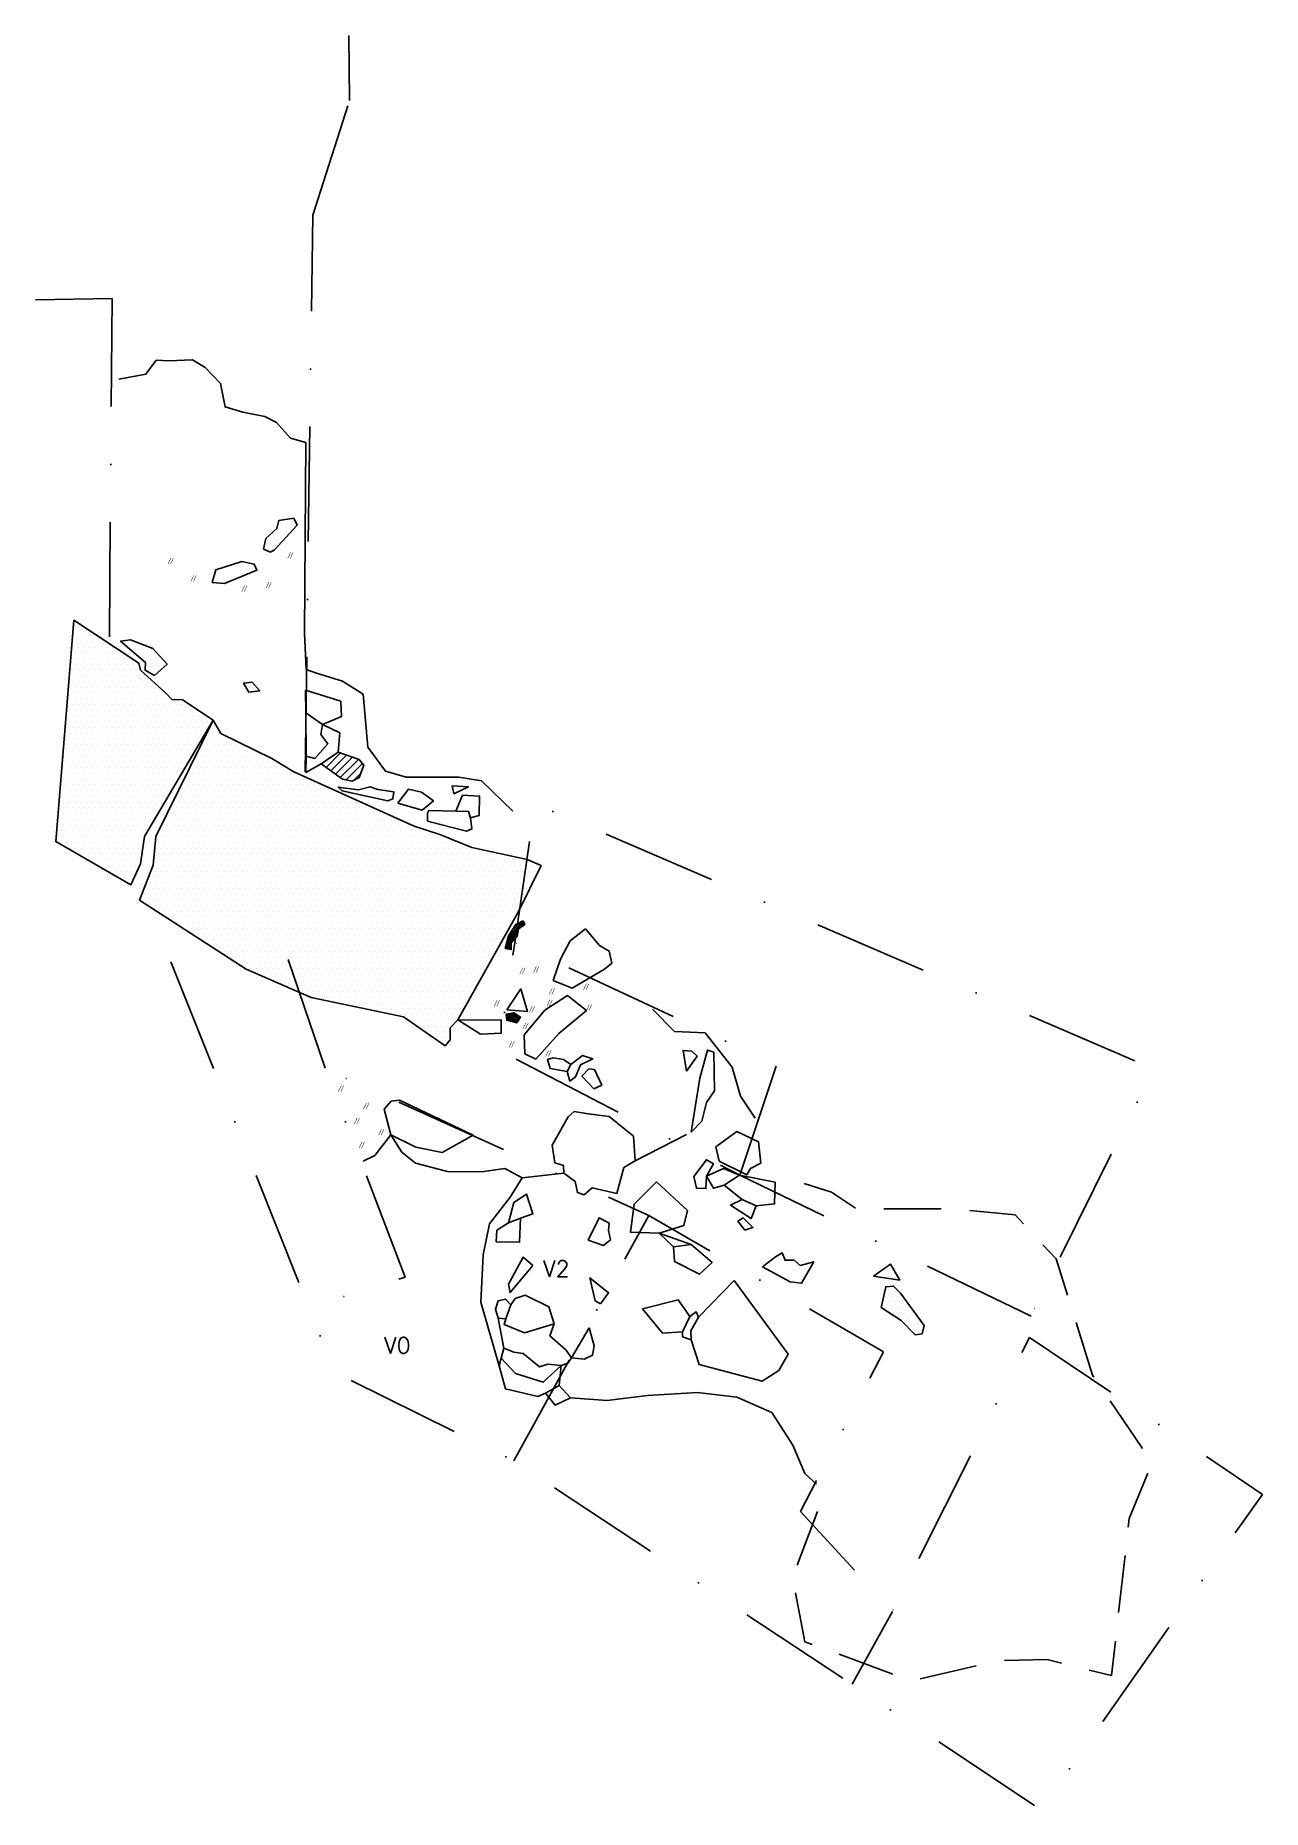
# Model space of a CAD drawing. Header units: metres. Extents: x 370 to 637, y -2079 to -1693.
import ezdxf

# ---------------------------------------------------------------- set-up
doc = ezdxf.new("R2010")
doc.units = ezdxf.units.M
doc.header["$LTSCALE"] = 25
doc.header["$MEASUREMENT"] = 0
doc.linetypes.add('GESTRICHELT', pattern=[0.75, 0.5, -0.25])
doc.linetypes.add('STRICHPUNKTX2', pattern=[2, 1, -0.5, 0, -0.5])
doc.layers.get('0').update_dxf_attribs({"linetype": 'CONTINUOUS'})
for name, color, linetype in [('BEFUND', 1, 'CONTINUOUS'), ('BEFUND_UNSICHER', 1, 'GESTRICHELT'), ('BEFUNDSCHRAFF', 1, 'CONTINUOUS'), ('FEUER', 1, 'CONTINUOUS'), ('GRABUNGSGRENZE', 3, 'STRICHPUNKTX2'), ('KNOCHEN', 2, 'CONTINUOUS'), ('KNOCHENSCHRAFF', 2, 'CONTINUOUS'), ('STEINE', 4, 'CONTINUOUS'), ('STEINESCHRAFF', 4, 'CONTINUOUS')]:
    doc.layers.add(name, color=color, linetype=linetype)
doc.styles.get("Standard").update_dxf_attribs({"font": 'txt.shx'})

msp = doc.modelspace()

# ---------------------------------------------------------------- texts
at = {"layer": 'BEFUNDSCHRAFF'}
for s, p in [('V2', (480.53, -1963.28)), ('V0', (445.93, -1979.96))]:
    msp.add_text(s, height=3.5, dxfattribs=at).set_placement(p)

# ---------------------------------------------------------------- blocks, each defined once
blk = doc.blocks.new('HK')
at = {"layer": 'FEUER', "const_width": 0.1}
for points in [[(-0.66, -1.37), (0, 0)], [(0.52, -0.03), (-0.1, -1.37)]]:
    blk.add_lwpolyline(points, dxfattribs=at)
blk = doc.blocks.new('*X2')
at = {"color": 0}
for p, q in [((472.7, -1890.1), (475.16, -1887.64)), ((472.83, -1889.62), (476.31, -1886.14)), ((472.95, -1889.14), (476.21, -1885.88)), ((473.55, -1888.19), (475.64, -1886.1)), ((474.2, -1887.18), (474.94, -1886.45)), ((475.25, -1887.55), (476.4, -1886.39)), ((472.33, -1891.53), (474.91, -1888.95)), ((472.35, -1891.86), (473.53, -1890.69)), ((472.45, -1891.05), (475, -1888.51)), ((472.58, -1890.57), (475.08, -1888.07)), ((472.64, -1891.92), (473.54, -1891.03)), ((472.94, -1891.98), (473.55, -1891.37)), ((473.24, -1892.04), (473.56, -1891.71)), ((473.53, -1892.09), (473.57, -1892.05)), ((472.43, -1906.27), (472.58, -1906.12)), ((472.47, -1906.59), (473.02, -1906.04)), ((472.51, -1906.91), (473.45, -1905.97)), ((472.54, -1907.23), (473.88, -1905.89)), ((472.63, -1907.5), (474.21, -1905.91)), ((472.91, -1907.57), (474.43, -1906.05)), ((473.19, -1907.64), (474.64, -1906.18)), ((473.47, -1907.71), (474.86, -1906.32)), ((473.75, -1907.79), (475.08, -1906.46)), ((474.03, -1907.86), (475.3, -1906.59)), ((474.31, -1907.93), (475.52, -1906.73)), ((474.59, -1908), (475.16, -1907.44))]:
    blk.add_line(p, q, dxfattribs=at)
blk = doc.blocks.new('*X10')
at = {"color": 0}
for p, q in [((379.375, -1821.25), (379.375, -1821.25)), ((378.75, -1822.5), (378.75, -1822.5)), ((378.75, -1825), (378.75, -1825)), ((379.375, -1823.75), (379.375, -1823.75)), ((380, -1822.5), (380, -1822.5)), ((380, -1825), (380, -1825)), ((380.625, -1823.75), (380.625, -1823.75)), ((381.25, -1822.5), (381.25, -1822.5)), ((381.25, -1825), (381.25, -1825)), ((381.875, -1823.75), (381.875, -1823.75)), ((382.5, -1825), (382.5, -1825)), ((383.125, -1823.75), (383.125, -1823.75)), ((383.75, -1825), (383.75, -1825)), ((385, -1825), (385, -1825)), ((378.125, -1826.25), (378.125, -1826.25)), ((378.125, -1828.75), (378.125, -1828.75)), ((378.75, -1827.5), (378.75, -1827.5)), ((379.375, -1826.25), (379.375, -1826.25)), ((379.375, -1828.75), (379.375, -1828.75)), ((380, -1827.5), (380, -1827.5)), ((380.625, -1826.25), (380.625, -1826.25)), ((380.625, -1828.75), (380.625, -1828.75)), ((381.25, -1827.5), (381.25, -1827.5)), ((381.875, -1826.25), (381.875, -1826.25)), ((381.875, -1828.75), (381.875, -1828.75)), ((382.5, -1827.5), (382.5, -1827.5)), ((383.125, -1826.25), (383.125, -1826.25)), ((383.125, -1828.75), (383.125, -1828.75)), ((383.75, -1827.5), (383.75, -1827.5)), ((384.375, -1826.25), (384.375, -1826.25)), ((384.375, -1828.75), (384.375, -1828.75)), ((385, -1827.5), (385, -1827.5)), ((385.625, -1826.25), (385.625, -1826.25)), ((385.625, -1828.75), (385.625, -1828.75)), ((386.25, -1827.5), (386.25, -1827.5)), ((386.875, -1826.25), (386.875, -1826.25)), ((386.875, -1828.75), (386.875, -1828.75)), ((387.5, -1827.5), (387.5, -1827.5)), ((388.125, -1828.75), (388.125, -1828.75)), ((388.75, -1827.5), (388.75, -1827.5)), ((389.375, -1828.75), (389.375, -1828.75)), ((390.625, -1828.75), (390.625, -1828.75)), ((377.5, -1832.5), (377.5, -1832.5)), ((378.125, -1831.25), (378.125, -1831.25)), ((378.75, -1830), (378.75, -1830)), ((378.75, -1832.5), (378.75, -1832.5)), ((379.375, -1831.25), (379.375, -1831.25)), ((380, -1830), (380, -1830)), ((380, -1832.5), (380, -1832.5)), ((380.625, -1831.25), (380.625, -1831.25)), ((381.25, -1830), (381.25, -1830)), ((381.25, -1832.5), (381.25, -1832.5)), ((381.875, -1831.25), (381.875, -1831.25)), ((382.5, -1830), (382.5, -1830)), ((382.5, -1832.5), (382.5, -1832.5)), ((383.125, -1831.25), (383.125, -1831.25)), ((383.75, -1830), (383.75, -1830)), ((383.75, -1832.5), (383.75, -1832.5)), ((384.375, -1831.25), (384.375, -1831.25)), ((385, -1830), (385, -1830)), ((385, -1832.5), (385, -1832.5)), ((385.625, -1831.25), (385.625, -1831.25)), ((386.25, -1830), (386.25, -1830)), ((386.25, -1832.5), (386.25, -1832.5)), ((386.875, -1831.25), (386.875, -1831.25)), ((387.5, -1830), (387.5, -1830)), ((387.5, -1832.5), (387.5, -1832.5)), ((388.125, -1831.25), (388.125, -1831.25)), ((388.75, -1830), (388.75, -1830)), ((388.75, -1832.5), (388.75, -1832.5)), ((389.375, -1831.25), (389.375, -1831.25)), ((390, -1830), (390, -1830)), ((390, -1832.5), (390, -1832.5)), ((390.625, -1831.25), (390.625, -1831.25)), ((391.25, -1830), (391.25, -1830)), ((391.25, -1832.5), (391.25, -1832.5)), ((391.875, -1831.25), (391.875, -1831.25)), ((392.5, -1830), (392.5, -1830)), ((392.5, -1832.5), (392.5, -1832.5)), ((393.75, -1832.5), (393.75, -1832.5)), ((377.5, -1835), (377.5, -1835)), ((378.125, -1833.75), (378.125, -1833.75)), ((378.125, -1836.25), (378.125, -1836.25)), ((378.75, -1835), (378.75, -1835)), ((379.375, -1833.75), (379.375, -1833.75)), ((379.375, -1836.25), (379.375, -1836.25)), ((380, -1835), (380, -1835)), ((380.625, -1833.75), (380.625, -1833.75)), ((380.625, -1836.25), (380.625, -1836.25)), ((381.25, -1835), (381.25, -1835)), ((381.875, -1833.75), (381.875, -1833.75)), ((381.875, -1836.25), (381.875, -1836.25)), ((382.5, -1835), (382.5, -1835)), ((383.125, -1833.75), (383.125, -1833.75)), ((383.125, -1836.25), (383.125, -1836.25)), ((383.75, -1835), (383.75, -1835)), ((384.375, -1833.75), (384.375, -1833.75)), ((384.375, -1836.25), (384.375, -1836.25)), ((385, -1835), (385, -1835)), ((385.625, -1833.75), (385.625, -1833.75)), ((385.625, -1836.25), (385.625, -1836.25)), ((386.25, -1835), (386.25, -1835)), ((386.875, -1833.75), (386.875, -1833.75)), ((386.875, -1836.25), (386.875, -1836.25)), ((387.5, -1835), (387.5, -1835)), ((388.125, -1833.75), (388.125, -1833.75)), ((388.125, -1836.25), (388.125, -1836.25)), ((388.75, -1835), (388.75, -1835)), ((389.375, -1833.75), (389.375, -1833.75)), ((389.375, -1836.25), (389.375, -1836.25)), ((390, -1835), (390, -1835)), ((390.625, -1833.75), (390.625, -1833.75)), ((390.625, -1836.25), (390.625, -1836.25)), ((391.25, -1835), (391.25, -1835)), ((391.875, -1833.75), (391.875, -1833.75)), ((391.875, -1836.25), (391.875, -1836.25)), ((392.5, -1835), (392.5, -1835)), ((393.125, -1833.75), (393.125, -1833.75)), ((393.125, -1836.25), (393.125, -1836.25)), ((393.75, -1835), (393.75, -1835)), ((394.375, -1833.75), (394.375, -1833.75)), ((394.375, -1836.25), (394.375, -1836.25)), ((395, -1835), (395, -1835)), ((395.625, -1833.75), (395.625, -1833.75)), ((395.625, -1836.25), (395.625, -1836.25)), ((396.25, -1835), (396.25, -1835)), ((396.875, -1836.25), (396.875, -1836.25)), ((398.125, -1836.25), (398.125, -1836.25)), ((376.875, -1841.25), (376.875, -1841.25)), ((377.5, -1837.5), (377.5, -1837.5)), ((377.5, -1840), (377.5, -1840)), ((378.125, -1838.75), (378.125, -1838.75)), ((378.125, -1841.25), (378.125, -1841.25)), ((378.75, -1837.5), (378.75, -1837.5)), ((378.75, -1840), (378.75, -1840)), ((379.375, -1838.75), (379.375, -1838.75)), ((379.375, -1841.25), (379.375, -1841.25)), ((380, -1837.5), (380, -1837.5)), ((380, -1840), (380, -1840)), ((380.625, -1838.75), (380.625, -1838.75)), ((380.625, -1841.25), (380.625, -1841.25)), ((381.25, -1837.5), (381.25, -1837.5)), ((381.25, -1840), (381.25, -1840)), ((381.875, -1838.75), (381.875, -1838.75)), ((381.875, -1841.25), (381.875, -1841.25)), ((382.5, -1837.5), (382.5, -1837.5)), ((382.5, -1840), (382.5, -1840)), ((383.125, -1838.75), (383.125, -1838.75)), ((383.125, -1841.25), (383.125, -1841.25)), ((383.75, -1837.5), (383.75, -1837.5)), ((383.75, -1840), (383.75, -1840)), ((384.375, -1838.75), (384.375, -1838.75)), ((384.375, -1841.25), (384.375, -1841.25)), ((385, -1837.5), (385, -1837.5)), ((385, -1840), (385, -1840)), ((385.625, -1838.75), (385.625, -1838.75)), ((385.625, -1841.25), (385.625, -1841.25)), ((386.25, -1837.5), (386.25, -1837.5)), ((386.25, -1840), (386.25, -1840)), ((386.875, -1838.75), (386.875, -1838.75)), ((386.875, -1841.25), (386.875, -1841.25)), ((387.5, -1837.5), (387.5, -1837.5)), ((387.5, -1840), (387.5, -1840)), ((388.125, -1838.75), (388.125, -1838.75)), ((388.125, -1841.25), (388.125, -1841.25)), ((388.75, -1837.5), (388.75, -1837.5)), ((388.75, -1840), (388.75, -1840)), ((389.375, -1838.75), (389.375, -1838.75)), ((389.375, -1841.25), (389.375, -1841.25)), ((390, -1837.5), (390, -1837.5)), ((390, -1840), (390, -1840)), ((390.625, -1838.75), (390.625, -1838.75)), ((390.625, -1841.25), (390.625, -1841.25)), ((391.25, -1837.5), (391.25, -1837.5)), ((391.25, -1840), (391.25, -1840)), ((391.875, -1838.75), (391.875, -1838.75)), ((391.875, -1841.25), (391.875, -1841.25)), ((392.5, -1837.5), (392.5, -1837.5)), ((392.5, -1840), (392.5, -1840)), ((393.125, -1838.75), (393.125, -1838.75)), ((393.125, -1841.25), (393.125, -1841.25)), ((393.75, -1837.5), (393.75, -1837.5)), ((393.75, -1840), (393.75, -1840)), ((394.375, -1838.75), (394.375, -1838.75)), ((394.375, -1841.25), (394.375, -1841.25)), ((395, -1837.5), (395, -1837.5)), ((395, -1840), (395, -1840)), ((395.625, -1838.75), (395.625, -1838.75)), ((395.625, -1841.25), (395.625, -1841.25)), ((396.25, -1837.5), (396.25, -1837.5)), ((396.25, -1840), (396.25, -1840)), ((396.875, -1838.75), (396.875, -1838.75)), ((396.875, -1841.25), (396.875, -1841.25)), ((397.5, -1837.5), (397.5, -1837.5)), ((397.5, -1840), (397.5, -1840)), ((398.125, -1838.75), (398.125, -1838.75)), ((398.125, -1841.25), (398.125, -1841.25)), ((398.75, -1837.5), (398.75, -1837.5)), ((398.75, -1840), (398.75, -1840)), ((399.375, -1838.75), (399.375, -1838.75)), ((399.375, -1841.25), (399.375, -1841.25)), ((400, -1840), (400, -1840)), ((400.625, -1838.75), (400.625, -1838.75)), ((400.625, -1841.25), (400.625, -1841.25)), ((401.25, -1840), (401.25, -1840)), ((401.875, -1838.75), (401.875, -1838.75)), ((401.875, -1841.25), (401.875, -1841.25)), ((402.5, -1840), (402.5, -1840)), ((403.125, -1838.75), (403.125, -1838.75)), ((403.125, -1841.25), (403.125, -1841.25)), ((403.75, -1840), (403.75, -1840)), ((404.375, -1841.25), (404.375, -1841.25)), ((405, -1840), (405, -1840)), ((405.625, -1841.25), (405.625, -1841.25)), ((406.875, -1841.25), (406.875, -1841.25)), ((376.875, -1843.75), (376.875, -1843.75)), ((377.5, -1842.5), (377.5, -1842.5)), ((377.5, -1845), (377.5, -1845)), ((378.125, -1843.75), (378.125, -1843.75)), ((378.75, -1842.5), (378.75, -1842.5)), ((378.75, -1845), (378.75, -1845)), ((379.375, -1843.75), (379.375, -1843.75)), ((380, -1842.5), (380, -1842.5)), ((380, -1845), (380, -1845)), ((380.625, -1843.75), (380.625, -1843.75)), ((381.25, -1842.5), (381.25, -1842.5)), ((381.25, -1845), (381.25, -1845)), ((381.875, -1843.75), (381.875, -1843.75)), ((382.5, -1842.5), (382.5, -1842.5)), ((382.5, -1845), (382.5, -1845)), ((383.125, -1843.75), (383.125, -1843.75)), ((383.75, -1842.5), (383.75, -1842.5)), ((383.75, -1845), (383.75, -1845)), ((384.375, -1843.75), (384.375, -1843.75)), ((385, -1842.5), (385, -1842.5)), ((385, -1845), (385, -1845)), ((385.625, -1843.75), (385.625, -1843.75)), ((386.25, -1842.5), (386.25, -1842.5)), ((386.25, -1845), (386.25, -1845)), ((386.875, -1843.75), (386.875, -1843.75)), ((387.5, -1842.5), (387.5, -1842.5)), ((387.5, -1845), (387.5, -1845)), ((388.125, -1843.75), (388.125, -1843.75)), ((388.75, -1842.5), (388.75, -1842.5)), ((388.75, -1845), (388.75, -1845)), ((389.375, -1843.75), (389.375, -1843.75)), ((390, -1842.5), (390, -1842.5)), ((390, -1845), (390, -1845)), ((390.625, -1843.75), (390.625, -1843.75)), ((391.25, -1842.5), (391.25, -1842.5)), ((391.25, -1845), (391.25, -1845)), ((391.875, -1843.75), (391.875, -1843.75)), ((392.5, -1842.5), (392.5, -1842.5)), ((392.5, -1845), (392.5, -1845)), ((393.125, -1843.75), (393.125, -1843.75)), ((393.75, -1842.5), (393.75, -1842.5)), ((393.75, -1845), (393.75, -1845)), ((394.375, -1843.75), (394.375, -1843.75)), ((395, -1842.5), (395, -1842.5)), ((395, -1845), (395, -1845)), ((395.625, -1843.75), (395.625, -1843.75)), ((396.25, -1842.5), (396.25, -1842.5)), ((396.25, -1845), (396.25, -1845)), ((396.875, -1843.75), (396.875, -1843.75)), ((397.5, -1842.5), (397.5, -1842.5)), ((397.5, -1845), (397.5, -1845)), ((398.125, -1843.75), (398.125, -1843.75)), ((398.75, -1842.5), (398.75, -1842.5)), ((398.75, -1845), (398.75, -1845)), ((399.375, -1843.75), (399.375, -1843.75)), ((400, -1842.5), (400, -1842.5)), ((400, -1845), (400, -1845)), ((400.625, -1843.75), (400.625, -1843.75)), ((401.25, -1842.5), (401.25, -1842.5)), ((401.25, -1845), (401.25, -1845)), ((401.875, -1843.75), (401.875, -1843.75)), ((402.5, -1842.5), (402.5, -1842.5)), ((402.5, -1845), (402.5, -1845)), ((403.125, -1843.75), (403.125, -1843.75)), ((403.75, -1842.5), (403.75, -1842.5)), ((403.75, -1845), (403.75, -1845)), ((404.375, -1843.75), (404.375, -1843.75)), ((405, -1842.5), (405, -1842.5)), ((405, -1845), (405, -1845)), ((405.625, -1843.75), (405.625, -1843.75)), ((406.25, -1842.5), (406.25, -1842.5)), ((406.25, -1845), (406.25, -1845)), ((406.875, -1843.75), (406.875, -1843.75)), ((407.5, -1842.5), (407.5, -1842.5)), ((407.5, -1845), (407.5, -1845)), ((408.125, -1843.75), (408.125, -1843.75)), ((408.75, -1842.5), (408.75, -1842.5)), ((408.75, -1845), (408.75, -1845)), ((409.375, -1843.75), (409.375, -1843.75)), ((410, -1845), (410, -1845)), ((376.25, -1847.5), (376.25, -1847.5)), ((376.875, -1846.25), (376.875, -1846.25)), ((376.875, -1848.75), (376.875, -1848.75)), ((377.5, -1847.5), (377.5, -1847.5)), ((378.125, -1846.25), (378.125, -1846.25)), ((378.125, -1848.75), (378.125, -1848.75)), ((378.75, -1847.5), (378.75, -1847.5)), ((379.375, -1846.25), (379.375, -1846.25)), ((379.375, -1848.75), (379.375, -1848.75)), ((380, -1847.5), (380, -1847.5)), ((380.625, -1846.25), (380.625, -1846.25)), ((380.625, -1848.75), (380.625, -1848.75)), ((381.25, -1847.5), (381.25, -1847.5)), ((381.875, -1846.25), (381.875, -1846.25)), ((381.875, -1848.75), (381.875, -1848.75)), ((382.5, -1847.5), (382.5, -1847.5)), ((383.125, -1846.25), (383.125, -1846.25)), ((383.125, -1848.75), (383.125, -1848.75)), ((383.75, -1847.5), (383.75, -1847.5)), ((384.375, -1846.25), (384.375, -1846.25)), ((384.375, -1848.75), (384.375, -1848.75)), ((385, -1847.5), (385, -1847.5)), ((385.625, -1846.25), (385.625, -1846.25)), ((385.625, -1848.75), (385.625, -1848.75)), ((386.25, -1847.5), (386.25, -1847.5)), ((386.875, -1846.25), (386.875, -1846.25)), ((386.875, -1848.75), (386.875, -1848.75)), ((387.5, -1847.5), (387.5, -1847.5)), ((388.125, -1846.25), (388.125, -1846.25)), ((388.125, -1848.75), (388.125, -1848.75)), ((388.75, -1847.5), (388.75, -1847.5)), ((389.375, -1846.25), (389.375, -1846.25)), ((389.375, -1848.75), (389.375, -1848.75)), ((390, -1847.5), (390, -1847.5)), ((390.625, -1846.25), (390.625, -1846.25)), ((390.625, -1848.75), (390.625, -1848.75)), ((391.25, -1847.5), (391.25, -1847.5)), ((391.875, -1846.25), (391.875, -1846.25)), ((391.875, -1848.75), (391.875, -1848.75)), ((392.5, -1847.5), (392.5, -1847.5)), ((393.125, -1846.25), (393.125, -1846.25)), ((393.125, -1848.75), (393.125, -1848.75)), ((393.75, -1847.5), (393.75, -1847.5)), ((394.375, -1846.25), (394.375, -1846.25)), ((394.375, -1848.75), (394.375, -1848.75)), ((395, -1847.5), (395, -1847.5)), ((395.625, -1846.25), (395.625, -1846.25)), ((395.625, -1848.75), (395.625, -1848.75)), ((396.25, -1847.5), (396.25, -1847.5)), ((396.875, -1846.25), (396.875, -1846.25)), ((396.875, -1848.75), (396.875, -1848.75)), ((397.5, -1847.5), (397.5, -1847.5)), ((398.125, -1846.25), (398.125, -1846.25)), ((398.125, -1848.75), (398.125, -1848.75)), ((398.75, -1847.5), (398.75, -1847.5)), ((399.375, -1846.25), (399.375, -1846.25)), ((399.375, -1848.75), (399.375, -1848.75)), ((400, -1847.5), (400, -1847.5)), ((400.625, -1846.25), (400.625, -1846.25)), ((400.625, -1848.75), (400.625, -1848.75)), ((401.25, -1847.5), (401.25, -1847.5)), ((401.875, -1846.25), (401.875, -1846.25)), ((401.875, -1848.75), (401.875, -1848.75)), ((402.5, -1847.5), (402.5, -1847.5)), ((403.125, -1846.25), (403.125, -1846.25)), ((403.125, -1848.75), (403.125, -1848.75)), ((403.75, -1847.5), (403.75, -1847.5)), ((404.375, -1846.25), (404.375, -1846.25)), ((404.375, -1848.75), (404.375, -1848.75)), ((405, -1847.5), (405, -1847.5)), ((405.625, -1846.25), (405.625, -1846.25)), ((405.625, -1848.75), (405.625, -1848.75)), ((406.25, -1847.5), (406.25, -1847.5)), ((406.875, -1846.25), (406.875, -1846.25)), ((406.875, -1848.75), (406.875, -1848.75)), ((407.5, -1847.5), (407.5, -1847.5)), ((408.125, -1846.25), (408.125, -1846.25)), ((408.125, -1848.75), (408.125, -1848.75)), ((408.75, -1847.5), (408.75, -1847.5)), ((409.375, -1846.25), (409.375, -1846.25)), ((409.375, -1848.75), (409.375, -1848.75)), ((410, -1847.5), (410, -1847.5)), ((410.625, -1846.25), (410.625, -1846.25)), ((410.625, -1848.75), (410.625, -1848.75)), ((411.25, -1847.5), (411.25, -1847.5)), ((411.875, -1846.25), (411.875, -1846.25)), ((411.875, -1848.75), (411.875, -1848.75)), ((412.5, -1847.5), (412.5, -1847.5)), ((413.125, -1848.75), (413.125, -1848.75)), ((413.75, -1847.5), (413.75, -1847.5)), ((414.375, -1848.75), (414.375, -1848.75)), ((415, -1847.5), (415, -1847.5)), ((415.625, -1848.75), (415.625, -1848.75)), ((416.875, -1848.75), (416.875, -1848.75)), ((376.25, -1850), (376.25, -1850)), ((376.25, -1852.5), (376.25, -1852.5)), ((376.875, -1851.25), (376.875, -1851.25)), ((377.5, -1850), (377.5, -1850)), ((377.5, -1852.5), (377.5, -1852.5)), ((378.125, -1851.25), (378.125, -1851.25)), ((378.75, -1850), (378.75, -1850)), ((378.75, -1852.5), (378.75, -1852.5)), ((379.375, -1851.25), (379.375, -1851.25)), ((380, -1850), (380, -1850)), ((380, -1852.5), (380, -1852.5)), ((380.625, -1851.25), (380.625, -1851.25)), ((381.25, -1850), (381.25, -1850)), ((381.25, -1852.5), (381.25, -1852.5)), ((381.875, -1851.25), (381.875, -1851.25)), ((382.5, -1850), (382.5, -1850)), ((382.5, -1852.5), (382.5, -1852.5)), ((383.125, -1851.25), (383.125, -1851.25)), ((383.75, -1850), (383.75, -1850)), ((383.75, -1852.5), (383.75, -1852.5)), ((384.375, -1851.25), (384.375, -1851.25)), ((385, -1850), (385, -1850)), ((385, -1852.5), (385, -1852.5)), ((385.625, -1851.25), (385.625, -1851.25)), ((386.25, -1850), (386.25, -1850)), ((386.25, -1852.5), (386.25, -1852.5)), ((386.875, -1851.25), (386.875, -1851.25)), ((387.5, -1850), (387.5, -1850)), ((387.5, -1852.5), (387.5, -1852.5)), ((388.125, -1851.25), (388.125, -1851.25)), ((388.75, -1850), (388.75, -1850)), ((388.75, -1852.5), (388.75, -1852.5)), ((389.375, -1851.25), (389.375, -1851.25)), ((390, -1850), (390, -1850)), ((390, -1852.5), (390, -1852.5)), ((390.625, -1851.25), (390.625, -1851.25)), ((391.25, -1850), (391.25, -1850)), ((391.25, -1852.5), (391.25, -1852.5)), ((391.875, -1851.25), (391.875, -1851.25)), ((392.5, -1850), (392.5, -1850)), ((392.5, -1852.5), (392.5, -1852.5)), ((393.125, -1851.25), (393.125, -1851.25)), ((393.75, -1850), (393.75, -1850)), ((393.75, -1852.5), (393.75, -1852.5)), ((394.375, -1851.25), (394.375, -1851.25)), ((395, -1850), (395, -1850)), ((395, -1852.5), (395, -1852.5)), ((395.625, -1851.25), (395.625, -1851.25)), ((396.25, -1850), (396.25, -1850)), ((396.25, -1852.5), (396.25, -1852.5)), ((396.875, -1851.25), (396.875, -1851.25)), ((397.5, -1850), (397.5, -1850)), ((397.5, -1852.5), (397.5, -1852.5)), ((398.125, -1851.25), (398.125, -1851.25)), ((398.75, -1850), (398.75, -1850)), ((398.75, -1852.5), (398.75, -1852.5)), ((399.375, -1851.25), (399.375, -1851.25)), ((400, -1850), (400, -1850)), ((400, -1852.5), (400, -1852.5)), ((400.625, -1851.25), (400.625, -1851.25)), ((401.25, -1850), (401.25, -1850)), ((401.25, -1852.5), (401.25, -1852.5)), ((401.875, -1851.25), (401.875, -1851.25)), ((402.5, -1850), (402.5, -1850)), ((402.5, -1852.5), (402.5, -1852.5)), ((403.125, -1851.25), (403.125, -1851.25)), ((403.75, -1850), (403.75, -1850)), ((403.75, -1852.5), (403.75, -1852.5)), ((404.375, -1851.25), (404.375, -1851.25)), ((405, -1850), (405, -1850)), ((405, -1852.5), (405, -1852.5)), ((405.625, -1851.25), (405.625, -1851.25)), ((406.25, -1850), (406.25, -1850)), ((406.25, -1852.5), (406.25, -1852.5)), ((406.875, -1851.25), (406.875, -1851.25)), ((407.5, -1850), (407.5, -1850)), ((407.5, -1852.5), (407.5, -1852.5)), ((408.125, -1851.25), (408.125, -1851.25)), ((408.75, -1850), (408.75, -1850)), ((408.75, -1852.5), (408.75, -1852.5)), ((409.375, -1851.25), (409.375, -1851.25)), ((410, -1850), (410, -1850)), ((410, -1852.5), (410, -1852.5)), ((410.625, -1851.25), (410.625, -1851.25)), ((411.25, -1850), (411.25, -1850)), ((411.25, -1852.5), (411.25, -1852.5)), ((411.875, -1851.25), (411.875, -1851.25)), ((412.5, -1850), (412.5, -1850)), ((412.5, -1852.5), (412.5, -1852.5)), ((413.125, -1851.25), (413.125, -1851.25)), ((413.75, -1850), (413.75, -1850)), ((413.75, -1852.5), (413.75, -1852.5)), ((414.375, -1851.25), (414.375, -1851.25)), ((415, -1850), (415, -1850)), ((415, -1852.5), (415, -1852.5)), ((415.625, -1851.25), (415.625, -1851.25)), ((416.25, -1850), (416.25, -1850)), ((416.25, -1852.5), (416.25, -1852.5)), ((416.875, -1851.25), (416.875, -1851.25)), ((417.5, -1850), (417.5, -1850)), ((417.5, -1852.5), (417.5, -1852.5)), ((418.125, -1851.25), (418.125, -1851.25)), ((418.75, -1850), (418.75, -1850)), ((418.75, -1852.5), (418.75, -1852.5)), ((419.375, -1851.25), (419.375, -1851.25)), ((420, -1850), (420, -1850)), ((420, -1852.5), (420, -1852.5)), ((420.625, -1851.25), (420.625, -1851.25)), ((421.25, -1852.5), (421.25, -1852.5)), ((421.875, -1851.25), (421.875, -1851.25)), ((422.5, -1852.5), (422.5, -1852.5)), ((423.75, -1852.5), (423.75, -1852.5)), ((375.625, -1856.25), (375.625, -1856.25)), ((376.25, -1855), (376.25, -1855)), ((376.875, -1853.75), (376.875, -1853.75)), ((376.875, -1856.25), (376.875, -1856.25)), ((377.5, -1855), (377.5, -1855)), ((378.125, -1853.75), (378.125, -1853.75)), ((378.125, -1856.25), (378.125, -1856.25)), ((378.75, -1855), (378.75, -1855)), ((379.375, -1853.75), (379.375, -1853.75)), ((379.375, -1856.25), (379.375, -1856.25)), ((380, -1855), (380, -1855)), ((380.625, -1853.75), (380.625, -1853.75)), ((380.625, -1856.25), (380.625, -1856.25)), ((381.25, -1855), (381.25, -1855)), ((381.875, -1853.75), (381.875, -1853.75)), ((381.875, -1856.25), (381.875, -1856.25)), ((382.5, -1855), (382.5, -1855)), ((383.125, -1853.75), (383.125, -1853.75)), ((383.125, -1856.25), (383.125, -1856.25)), ((383.75, -1855), (383.75, -1855)), ((384.375, -1853.75), (384.375, -1853.75)), ((384.375, -1856.25), (384.375, -1856.25)), ((385, -1855), (385, -1855)), ((385.625, -1853.75), (385.625, -1853.75)), ((385.625, -1856.25), (385.625, -1856.25)), ((386.25, -1855), (386.25, -1855)), ((386.875, -1853.75), (386.875, -1853.75)), ((386.875, -1856.25), (386.875, -1856.25)), ((387.5, -1855), (387.5, -1855)), ((388.125, -1853.75), (388.125, -1853.75)), ((388.125, -1856.25), (388.125, -1856.25)), ((388.75, -1855), (388.75, -1855)), ((389.375, -1853.75), (389.375, -1853.75)), ((389.375, -1856.25), (389.375, -1856.25)), ((390, -1855), (390, -1855)), ((390.625, -1853.75), (390.625, -1853.75)), ((390.625, -1856.25), (390.625, -1856.25)), ((391.25, -1855), (391.25, -1855)), ((391.875, -1853.75), (391.875, -1853.75)), ((391.875, -1856.25), (391.875, -1856.25)), ((392.5, -1855), (392.5, -1855)), ((393.125, -1853.75), (393.125, -1853.75)), ((393.125, -1856.25), (393.125, -1856.25)), ((393.75, -1855), (393.75, -1855)), ((394.375, -1853.75), (394.375, -1853.75)), ((394.375, -1856.25), (394.375, -1856.25)), ((395, -1855), (395, -1855)), ((395.625, -1853.75), (395.625, -1853.75)), ((395.625, -1856.25), (395.625, -1856.25)), ((396.25, -1855), (396.25, -1855)), ((396.875, -1853.75), (396.875, -1853.75)), ((396.875, -1856.25), (396.875, -1856.25)), ((397.5, -1855), (397.5, -1855)), ((398.125, -1853.75), (398.125, -1853.75)), ((398.125, -1856.25), (398.125, -1856.25)), ((398.75, -1855), (398.75, -1855)), ((399.375, -1853.75), (399.375, -1853.75)), ((399.375, -1856.25), (399.375, -1856.25)), ((400, -1855), (400, -1855)), ((400.625, -1853.75), (400.625, -1853.75)), ((401.875, -1853.75), (401.875, -1853.75)), ((401.875, -1856.25), (401.875, -1856.25)), ((402.5, -1855), (402.5, -1855)), ((403.125, -1853.75), (403.125, -1853.75)), ((403.125, -1856.25), (403.125, -1856.25)), ((403.75, -1855), (403.75, -1855)), ((404.375, -1853.75), (404.375, -1853.75)), ((404.375, -1856.25), (404.375, -1856.25)), ((405, -1855), (405, -1855)), ((405.625, -1853.75), (405.625, -1853.75)), ((405.625, -1856.25), (405.625, -1856.25)), ((406.25, -1855), (406.25, -1855)), ((406.875, -1853.75), (406.875, -1853.75)), ((406.875, -1856.25), (406.875, -1856.25)), ((407.5, -1855), (407.5, -1855)), ((408.125, -1853.75), (408.125, -1853.75)), ((408.125, -1856.25), (408.125, -1856.25)), ((408.75, -1855), (408.75, -1855)), ((409.375, -1853.75), (409.375, -1853.75)), ((409.375, -1856.25), (409.375, -1856.25)), ((410, -1855), (410, -1855)), ((410.625, -1853.75), (410.625, -1853.75)), ((410.625, -1856.25), (410.625, -1856.25)), ((411.25, -1855), (411.25, -1855)), ((411.875, -1853.75), (411.875, -1853.75)), ((411.875, -1856.25), (411.875, -1856.25)), ((412.5, -1855), (412.5, -1855)), ((413.125, -1853.75), (413.125, -1853.75)), ((413.125, -1856.25), (413.125, -1856.25)), ((413.75, -1855), (413.75, -1855)), ((414.375, -1853.75), (414.375, -1853.75)), ((414.375, -1856.25), (414.375, -1856.25)), ((415, -1855), (415, -1855)), ((415.625, -1853.75), (415.625, -1853.75)), ((415.625, -1856.25), (415.625, -1856.25)), ((416.25, -1855), (416.25, -1855)), ((416.875, -1853.75), (416.875, -1853.75)), ((416.875, -1856.25), (416.875, -1856.25)), ((417.5, -1855), (417.5, -1855)), ((418.125, -1853.75), (418.125, -1853.75)), ((418.125, -1856.25), (418.125, -1856.25)), ((418.75, -1855), (418.75, -1855)), ((419.375, -1853.75), (419.375, -1853.75)), ((419.375, -1856.25), (419.375, -1856.25)), ((420, -1855), (420, -1855)), ((420.625, -1853.75), (420.625, -1853.75)), ((420.625, -1856.25), (420.625, -1856.25)), ((421.25, -1855), (421.25, -1855)), ((421.875, -1853.75), (421.875, -1853.75)), ((421.875, -1856.25), (421.875, -1856.25)), ((422.5, -1855), (422.5, -1855)), ((423.125, -1853.75), (423.125, -1853.75)), ((423.125, -1856.25), (423.125, -1856.25)), ((423.75, -1855), (423.75, -1855)), ((424.375, -1853.75), (424.375, -1853.75)), ((424.375, -1856.25), (424.375, -1856.25)), ((425, -1855), (425, -1855)), ((425.625, -1853.75), (425.625, -1853.75)), ((425.625, -1856.25), (425.625, -1856.25)), ((426.25, -1855), (426.25, -1855)), ((426.875, -1853.75), (426.875, -1853.75)), ((426.875, -1856.25), (426.875, -1856.25)), ((427.5, -1855), (427.5, -1855)), ((428.125, -1856.25), (428.125, -1856.25)), ((428.75, -1855), (428.75, -1855)), ((429.375, -1856.25), (429.375, -1856.25)), ((430.625, -1856.25), (430.625, -1856.25)), ((431.875, -1856.25), (431.875, -1856.25)), ((375.625, -1858.75), (375.625, -1858.75)), ((376.25, -1857.5), (376.25, -1857.5)), ((376.25, -1860), (376.25, -1860)), ((376.875, -1858.75), (376.875, -1858.75)), ((377.5, -1857.5), (377.5, -1857.5)), ((377.5, -1860), (377.5, -1860)), ((378.125, -1858.75), (378.125, -1858.75)), ((378.75, -1857.5), (378.75, -1857.5)), ((378.75, -1860), (378.75, -1860)), ((379.375, -1858.75), (379.375, -1858.75)), ((380, -1857.5), (380, -1857.5)), ((380, -1860), (380, -1860)), ((380.625, -1858.75), (380.625, -1858.75)), ((381.25, -1857.5), (381.25, -1857.5)), ((381.25, -1860), (381.25, -1860)), ((381.875, -1858.75), (381.875, -1858.75)), ((382.5, -1857.5), (382.5, -1857.5)), ((382.5, -1860), (382.5, -1860)), ((383.125, -1858.75), (383.125, -1858.75)), ((383.75, -1857.5), (383.75, -1857.5)), ((383.75, -1860), (383.75, -1860)), ((384.375, -1858.75), (384.375, -1858.75)), ((385, -1857.5), (385, -1857.5)), ((385, -1860), (385, -1860)), ((385.625, -1858.75), (385.625, -1858.75)), ((386.25, -1857.5), (386.25, -1857.5)), ((386.25, -1860), (386.25, -1860)), ((386.875, -1858.75), (386.875, -1858.75)), ((387.5, -1857.5), (387.5, -1857.5)), ((387.5, -1860), (387.5, -1860)), ((388.125, -1858.75), (388.125, -1858.75)), ((388.75, -1857.5), (388.75, -1857.5)), ((388.75, -1860), (388.75, -1860)), ((389.375, -1858.75), (389.375, -1858.75)), ((390, -1857.5), (390, -1857.5)), ((390, -1860), (390, -1860)), ((390.625, -1858.75), (390.625, -1858.75)), ((391.25, -1857.5), (391.25, -1857.5)), ((391.25, -1860), (391.25, -1860)), ((391.875, -1858.75), (391.875, -1858.75)), ((392.5, -1857.5), (392.5, -1857.5)), ((392.5, -1860), (392.5, -1860)), ((393.125, -1858.75), (393.125, -1858.75)), ((393.75, -1857.5), (393.75, -1857.5)), ((393.75, -1860), (393.75, -1860)), ((394.375, -1858.75), (394.375, -1858.75)), ((395, -1857.5), (395, -1857.5)), ((395, -1860), (395, -1860)), ((395.625, -1858.75), (395.625, -1858.75)), ((396.25, -1857.5), (396.25, -1857.5)), ((396.25, -1860), (396.25, -1860)), ((396.875, -1858.75), (396.875, -1858.75)), ((397.5, -1857.5), (397.5, -1857.5)), ((397.5, -1860), (397.5, -1860)), ((398.125, -1858.75), (398.125, -1858.75)), ((398.75, -1857.5), (398.75, -1857.5)), ((400, -1860), (400, -1860)), ((400.625, -1858.75), (400.625, -1858.75)), ((401.25, -1857.5), (401.25, -1857.5)), ((401.25, -1860), (401.25, -1860)), ((401.875, -1858.75), (401.875, -1858.75)), ((402.5, -1857.5), (402.5, -1857.5)), ((402.5, -1860), (402.5, -1860)), ((403.125, -1858.75), (403.125, -1858.75)), ((403.75, -1857.5), (403.75, -1857.5)), ((403.75, -1860), (403.75, -1860)), ((404.375, -1858.75), (404.375, -1858.75)), ((405, -1857.5), (405, -1857.5)), ((405, -1860), (405, -1860)), ((405.625, -1858.75), (405.625, -1858.75)), ((406.25, -1857.5), (406.25, -1857.5)), ((406.25, -1860), (406.25, -1860)), ((406.875, -1858.75), (406.875, -1858.75)), ((407.5, -1857.5), (407.5, -1857.5)), ((407.5, -1860), (407.5, -1860)), ((408.125, -1858.75), (408.125, -1858.75)), ((408.75, -1857.5), (408.75, -1857.5)), ((408.75, -1860), (408.75, -1860)), ((409.375, -1858.75), (409.375, -1858.75)), ((410, -1857.5), (410, -1857.5)), ((410, -1860), (410, -1860)), ((410.625, -1858.75), (410.625, -1858.75)), ((411.25, -1857.5), (411.25, -1857.5)), ((411.25, -1860), (411.25, -1860)), ((411.875, -1858.75), (411.875, -1858.75)), ((412.5, -1857.5), (412.5, -1857.5)), ((412.5, -1860), (412.5, -1860)), ((413.125, -1858.75), (413.125, -1858.75)), ((413.75, -1857.5), (413.75, -1857.5)), ((413.75, -1860), (413.75, -1860)), ((414.375, -1858.75), (414.375, -1858.75)), ((415, -1857.5), (415, -1857.5)), ((415, -1860), (415, -1860)), ((415.625, -1858.75), (415.625, -1858.75)), ((416.25, -1857.5), (416.25, -1857.5)), ((416.25, -1860), (416.25, -1860)), ((416.875, -1858.75), (416.875, -1858.75)), ((417.5, -1857.5), (417.5, -1857.5)), ((417.5, -1860), (417.5, -1860)), ((418.125, -1858.75), (418.125, -1858.75)), ((418.75, -1857.5), (418.75, -1857.5)), ((418.75, -1860), (418.75, -1860)), ((419.375, -1858.75), (419.375, -1858.75)), ((420, -1857.5), (420, -1857.5)), ((420, -1860), (420, -1860)), ((420.625, -1858.75), (420.625, -1858.75)), ((421.25, -1857.5), (421.25, -1857.5)), ((421.25, -1860), (421.25, -1860)), ((421.875, -1858.75), (421.875, -1858.75)), ((422.5, -1857.5), (422.5, -1857.5)), ((422.5, -1860), (422.5, -1860)), ((423.125, -1858.75), (423.125, -1858.75)), ((423.75, -1857.5), (423.75, -1857.5)), ((423.75, -1860), (423.75, -1860)), ((424.375, -1858.75), (424.375, -1858.75)), ((425, -1857.5), (425, -1857.5)), ((425, -1860), (425, -1860)), ((425.625, -1858.75), (425.625, -1858.75)), ((426.25, -1857.5), (426.25, -1857.5)), ((426.25, -1860), (426.25, -1860)), ((426.875, -1858.75), (426.875, -1858.75)), ((427.5, -1857.5), (427.5, -1857.5)), ((427.5, -1860), (427.5, -1860)), ((428.125, -1858.75), (428.125, -1858.75)), ((428.75, -1857.5), (428.75, -1857.5)), ((428.75, -1860), (428.75, -1860)), ((429.375, -1858.75), (429.375, -1858.75)), ((430, -1857.5), (430, -1857.5)), ((430, -1860), (430, -1860)), ((430.625, -1858.75), (430.625, -1858.75)), ((431.25, -1857.5), (431.25, -1857.5)), ((431.25, -1860), (431.25, -1860)), ((431.875, -1858.75), (431.875, -1858.75)), ((432.5, -1857.5), (432.5, -1857.5)), ((432.5, -1860), (432.5, -1860)), ((433.125, -1858.75), (433.125, -1858.75)), ((433.75, -1857.5), (433.75, -1857.5)), ((433.75, -1860), (433.75, -1860)), ((434.375, -1858.75), (434.375, -1858.75)), ((435, -1857.5), (435, -1857.5)), ((435, -1860), (435, -1860)), ((435.625, -1858.75), (435.625, -1858.75)), ((436.25, -1860), (436.25, -1860)), ((436.875, -1858.75), (436.875, -1858.75)), ((437.5, -1860), (437.5, -1860)), ((438.125, -1858.75), (438.125, -1858.75)), ((438.75, -1860), (438.75, -1860)), ((440, -1860), (440, -1860)), ((375, -1862.5), (375, -1862.5)), ((375.625, -1861.25), (375.625, -1861.25)), ((375.625, -1863.75), (375.625, -1863.75)), ((376.25, -1862.5), (376.25, -1862.5)), ((376.875, -1861.25), (376.875, -1861.25)), ((376.875, -1863.75), (376.875, -1863.75)), ((377.5, -1862.5), (377.5, -1862.5)), ((378.125, -1861.25), (378.125, -1861.25)), ((378.125, -1863.75), (378.125, -1863.75)), ((378.75, -1862.5), (378.75, -1862.5)), ((379.375, -1861.25), (379.375, -1861.25)), ((379.375, -1863.75), (379.375, -1863.75)), ((380, -1862.5), (380, -1862.5)), ((380.625, -1861.25), (380.625, -1861.25)), ((380.625, -1863.75), (380.625, -1863.75)), ((381.25, -1862.5), (381.25, -1862.5)), ((381.875, -1861.25), (381.875, -1861.25)), ((381.875, -1863.75), (381.875, -1863.75)), ((382.5, -1862.5), (382.5, -1862.5)), ((383.125, -1861.25), (383.125, -1861.25)), ((383.125, -1863.75), (383.125, -1863.75)), ((383.75, -1862.5), (383.75, -1862.5)), ((384.375, -1861.25), (384.375, -1861.25)), ((384.375, -1863.75), (384.375, -1863.75)), ((385, -1862.5), (385, -1862.5)), ((385.625, -1861.25), (385.625, -1861.25)), ((385.625, -1863.75), (385.625, -1863.75)), ((386.25, -1862.5), (386.25, -1862.5)), ((386.875, -1861.25), (386.875, -1861.25)), ((386.875, -1863.75), (386.875, -1863.75)), ((387.5, -1862.5), (387.5, -1862.5)), ((388.125, -1861.25), (388.125, -1861.25)), ((388.125, -1863.75), (388.125, -1863.75)), ((388.75, -1862.5), (388.75, -1862.5)), ((389.375, -1861.25), (389.375, -1861.25)), ((389.375, -1863.75), (389.375, -1863.75)), ((390, -1862.5), (390, -1862.5)), ((390.625, -1861.25), (390.625, -1861.25)), ((390.625, -1863.75), (390.625, -1863.75)), ((391.25, -1862.5), (391.25, -1862.5)), ((391.875, -1861.25), (391.875, -1861.25)), ((391.875, -1863.75), (391.875, -1863.75)), ((392.5, -1862.5), (392.5, -1862.5)), ((393.125, -1861.25), (393.125, -1861.25)), ((393.125, -1863.75), (393.125, -1863.75)), ((393.75, -1862.5), (393.75, -1862.5)), ((394.375, -1861.25), (394.375, -1861.25)), ((394.375, -1863.75), (394.375, -1863.75)), ((395, -1862.5), (395, -1862.5)), ((395.625, -1861.25), (395.625, -1861.25)), ((395.625, -1863.75), (395.625, -1863.75)), ((396.25, -1862.5), (396.25, -1862.5)), ((396.875, -1861.25), (396.875, -1861.25)), ((398.125, -1863.75), (398.125, -1863.75)), ((398.75, -1862.5), (398.75, -1862.5)), ((399.375, -1861.25), (399.375, -1861.25)), ((399.375, -1863.75), (399.375, -1863.75)), ((400, -1862.5), (400, -1862.5)), ((400.625, -1861.25), (400.625, -1861.25)), ((400.625, -1863.75), (400.625, -1863.75)), ((401.25, -1862.5), (401.25, -1862.5)), ((401.875, -1861.25), (401.875, -1861.25)), ((401.875, -1863.75), (401.875, -1863.75)), ((402.5, -1862.5), (402.5, -1862.5)), ((403.125, -1861.25), (403.125, -1861.25)), ((403.125, -1863.75), (403.125, -1863.75)), ((403.75, -1862.5), (403.75, -1862.5)), ((404.375, -1861.25), (404.375, -1861.25)), ((404.375, -1863.75), (404.375, -1863.75)), ((405, -1862.5), (405, -1862.5)), ((405.625, -1861.25), (405.625, -1861.25)), ((405.625, -1863.75), (405.625, -1863.75)), ((406.25, -1862.5), (406.25, -1862.5)), ((406.875, -1861.25), (406.875, -1861.25)), ((406.875, -1863.75), (406.875, -1863.75)), ((407.5, -1862.5), (407.5, -1862.5)), ((408.125, -1861.25), (408.125, -1861.25)), ((408.125, -1863.75), (408.125, -1863.75)), ((408.75, -1862.5), (408.75, -1862.5)), ((409.375, -1861.25), (409.375, -1861.25)), ((409.375, -1863.75), (409.375, -1863.75)), ((410, -1862.5), (410, -1862.5)), ((410.625, -1861.25), (410.625, -1861.25)), ((410.625, -1863.75), (410.625, -1863.75)), ((411.25, -1862.5), (411.25, -1862.5)), ((411.875, -1861.25), (411.875, -1861.25)), ((411.875, -1863.75), (411.875, -1863.75)), ((412.5, -1862.5), (412.5, -1862.5)), ((413.125, -1861.25), (413.125, -1861.25)), ((413.125, -1863.75), (413.125, -1863.75)), ((413.75, -1862.5), (413.75, -1862.5)), ((414.375, -1861.25), (414.375, -1861.25)), ((414.375, -1863.75), (414.375, -1863.75)), ((415, -1862.5), (415, -1862.5)), ((415.625, -1861.25), (415.625, -1861.25)), ((415.625, -1863.75), (415.625, -1863.75)), ((416.25, -1862.5), (416.25, -1862.5)), ((416.875, -1861.25), (416.875, -1861.25)), ((416.875, -1863.75), (416.875, -1863.75)), ((417.5, -1862.5), (417.5, -1862.5)), ((418.125, -1861.25), (418.125, -1861.25)), ((418.125, -1863.75), (418.125, -1863.75)), ((418.75, -1862.5), (418.75, -1862.5)), ((419.375, -1861.25), (419.375, -1861.25)), ((419.375, -1863.75), (419.375, -1863.75)), ((420, -1862.5), (420, -1862.5)), ((420.625, -1861.25), (420.625, -1861.25)), ((420.625, -1863.75), (420.625, -1863.75)), ((421.25, -1862.5), (421.25, -1862.5)), ((421.875, -1861.25), (421.875, -1861.25)), ((421.875, -1863.75), (421.875, -1863.75)), ((422.5, -1862.5), (422.5, -1862.5)), ((423.125, -1861.25), (423.125, -1861.25)), ((423.125, -1863.75), (423.125, -1863.75)), ((423.75, -1862.5), (423.75, -1862.5)), ((424.375, -1861.25), (424.375, -1861.25)), ((424.375, -1863.75), (424.375, -1863.75)), ((425, -1862.5), (425, -1862.5)), ((425.625, -1861.25), (425.625, -1861.25)), ((425.625, -1863.75), (425.625, -1863.75)), ((426.25, -1862.5), (426.25, -1862.5)), ((426.875, -1861.25), (426.875, -1861.25)), ((426.875, -1863.75), (426.875, -1863.75)), ((427.5, -1862.5), (427.5, -1862.5)), ((428.125, -1861.25), (428.125, -1861.25)), ((428.125, -1863.75), (428.125, -1863.75)), ((428.75, -1862.5), (428.75, -1862.5)), ((429.375, -1861.25), (429.375, -1861.25)), ((429.375, -1863.75), (429.375, -1863.75)), ((430, -1862.5), (430, -1862.5)), ((430.625, -1861.25), (430.625, -1861.25)), ((430.625, -1863.75), (430.625, -1863.75)), ((431.25, -1862.5), (431.25, -1862.5)), ((431.875, -1861.25), (431.875, -1861.25)), ((431.875, -1863.75), (431.875, -1863.75)), ((432.5, -1862.5), (432.5, -1862.5)), ((433.125, -1861.25), (433.125, -1861.25)), ((433.125, -1863.75), (433.125, -1863.75)), ((433.75, -1862.5), (433.75, -1862.5)), ((434.375, -1861.25), (434.375, -1861.25)), ((434.375, -1863.75), (434.375, -1863.75)), ((435, -1862.5), (435, -1862.5)), ((435.625, -1861.25), (435.625, -1861.25)), ((435.625, -1863.75), (435.625, -1863.75)), ((436.25, -1862.5), (436.25, -1862.5)), ((436.875, -1861.25), (436.875, -1861.25)), ((436.875, -1863.75), (436.875, -1863.75)), ((437.5, -1862.5), (437.5, -1862.5)), ((438.125, -1861.25), (438.125, -1861.25)), ((438.125, -1863.75), (438.125, -1863.75)), ((438.75, -1862.5), (438.75, -1862.5)), ((439.375, -1861.25), (439.375, -1861.25)), ((439.375, -1863.75), (439.375, -1863.75)), ((440, -1862.5), (440, -1862.5)), ((440.625, -1861.25), (440.625, -1861.25)), ((440.625, -1863.75), (440.625, -1863.75)), ((441.25, -1862.5), (441.25, -1862.5)), ((441.875, -1861.25), (441.875, -1861.25)), ((441.875, -1863.75), (441.875, -1863.75)), ((442.5, -1862.5), (442.5, -1862.5)), ((443.125, -1861.25), (443.125, -1861.25)), ((443.125, -1863.75), (443.125, -1863.75)), ((443.75, -1862.5), (443.75, -1862.5)), ((444.375, -1863.75), (444.375, -1863.75)), ((445, -1862.5), (445, -1862.5)), ((445.625, -1863.75), (445.625, -1863.75)), ((446.25, -1862.5), (446.25, -1862.5)), ((446.875, -1863.75), (446.875, -1863.75)), ((448.125, -1863.75), (448.125, -1863.75)), ((375, -1865), (375, -1865)), ((375, -1867.5), (375, -1867.5)), ((375.625, -1866.25), (375.625, -1866.25)), ((376.25, -1865), (376.25, -1865)), ((376.25, -1867.5), (376.25, -1867.5)), ((376.875, -1866.25), (376.875, -1866.25)), ((377.5, -1865), (377.5, -1865)), ((377.5, -1867.5), (377.5, -1867.5)), ((378.125, -1866.25), (378.125, -1866.25)), ((378.75, -1865), (378.75, -1865)), ((378.75, -1867.5), (378.75, -1867.5)), ((379.375, -1866.25), (379.375, -1866.25)), ((380, -1865), (380, -1865)), ((380, -1867.5), (380, -1867.5)), ((380.625, -1866.25), (380.625, -1866.25)), ((381.25, -1865), (381.25, -1865)), ((381.25, -1867.5), (381.25, -1867.5)), ((381.875, -1866.25), (381.875, -1866.25)), ((382.5, -1865), (382.5, -1865)), ((382.5, -1867.5), (382.5, -1867.5)), ((383.125, -1866.25), (383.125, -1866.25)), ((383.75, -1865), (383.75, -1865)), ((383.75, -1867.5), (383.75, -1867.5)), ((384.375, -1866.25), (384.375, -1866.25)), ((385, -1865), (385, -1865)), ((385, -1867.5), (385, -1867.5)), ((385.625, -1866.25), (385.625, -1866.25)), ((386.25, -1865), (386.25, -1865)), ((386.25, -1867.5), (386.25, -1867.5)), ((386.875, -1866.25), (386.875, -1866.25)), ((387.5, -1865), (387.5, -1865)), ((387.5, -1867.5), (387.5, -1867.5)), ((388.125, -1866.25), (388.125, -1866.25)), ((388.75, -1865), (388.75, -1865)), ((388.75, -1867.5), (388.75, -1867.5)), ((389.375, -1866.25), (389.375, -1866.25)), ((390, -1865), (390, -1865)), ((390, -1867.5), (390, -1867.5)), ((390.625, -1866.25), (390.625, -1866.25)), ((391.25, -1865), (391.25, -1865)), ((391.25, -1867.5), (391.25, -1867.5)), ((391.875, -1866.25), (391.875, -1866.25)), ((392.5, -1865), (392.5, -1865)), ((392.5, -1867.5), (392.5, -1867.5)), ((393.125, -1866.25), (393.125, -1866.25)), ((393.75, -1865), (393.75, -1865)), ((394.375, -1866.25), (394.375, -1866.25)), ((395, -1865), (395, -1865)), ((396.25, -1867.5), (396.25, -1867.5)), ((396.875, -1866.25), (396.875, -1866.25)), ((397.5, -1865), (397.5, -1865)), ((397.5, -1867.5), (397.5, -1867.5)), ((398.125, -1866.25), (398.125, -1866.25)), ((398.75, -1865), (398.75, -1865)), ((398.75, -1867.5), (398.75, -1867.5)), ((399.375, -1866.25), (399.375, -1866.25)), ((400, -1865), (400, -1865)), ((400, -1867.5), (400, -1867.5)), ((400.625, -1866.25), (400.625, -1866.25)), ((401.25, -1865), (401.25, -1865)), ((401.25, -1867.5), (401.25, -1867.5)), ((401.875, -1866.25), (401.875, -1866.25)), ((402.5, -1865), (402.5, -1865)), ((402.5, -1867.5), (402.5, -1867.5)), ((403.125, -1866.25), (403.125, -1866.25)), ((403.75, -1865), (403.75, -1865)), ((403.75, -1867.5), (403.75, -1867.5)), ((404.375, -1866.25), (404.375, -1866.25)), ((405, -1865), (405, -1865)), ((405, -1867.5), (405, -1867.5)), ((405.625, -1866.25), (405.625, -1866.25)), ((406.25, -1865), (406.25, -1865)), ((406.25, -1867.5), (406.25, -1867.5)), ((406.875, -1866.25), (406.875, -1866.25)), ((407.5, -1865), (407.5, -1865)), ((407.5, -1867.5), (407.5, -1867.5)), ((408.125, -1866.25), (408.125, -1866.25)), ((408.75, -1865), (408.75, -1865)), ((408.75, -1867.5), (408.75, -1867.5)), ((409.375, -1866.25), (409.375, -1866.25)), ((410, -1865), (410, -1865)), ((410, -1867.5), (410, -1867.5)), ((410.625, -1866.25), (410.625, -1866.25)), ((411.25, -1865), (411.25, -1865)), ((411.25, -1867.5), (411.25, -1867.5)), ((411.875, -1866.25), (411.875, -1866.25)), ((412.5, -1865), (412.5, -1865)), ((412.5, -1867.5), (412.5, -1867.5)), ((413.125, -1866.25), (413.125, -1866.25)), ((413.75, -1865), (413.75, -1865)), ((413.75, -1867.5), (413.75, -1867.5)), ((414.375, -1866.25), (414.375, -1866.25)), ((415, -1865), (415, -1865)), ((415, -1867.5), (415, -1867.5)), ((415.625, -1866.25), (415.625, -1866.25)), ((416.25, -1865), (416.25, -1865)), ((416.25, -1867.5), (416.25, -1867.5)), ((416.875, -1866.25), (416.875, -1866.25)), ((417.5, -1865), (417.5, -1865)), ((417.5, -1867.5), (417.5, -1867.5)), ((418.125, -1866.25), (418.125, -1866.25)), ((418.75, -1865), (418.75, -1865)), ((418.75, -1867.5), (418.75, -1867.5)), ((419.375, -1866.25), (419.375, -1866.25)), ((420, -1865), (420, -1865)), ((420, -1867.5), (420, -1867.5)), ((420.625, -1866.25), (420.625, -1866.25)), ((421.25, -1865), (421.25, -1865)), ((421.25, -1867.5), (421.25, -1867.5)), ((421.875, -1866.25), (421.875, -1866.25)), ((422.5, -1865), (422.5, -1865)), ((422.5, -1867.5), (422.5, -1867.5)), ((423.125, -1866.25), (423.125, -1866.25)), ((423.75, -1865), (423.75, -1865)), ((423.75, -1867.5), (423.75, -1867.5)), ((424.375, -1866.25), (424.375, -1866.25)), ((425, -1865), (425, -1865)), ((425, -1867.5), (425, -1867.5)), ((425.625, -1866.25), (425.625, -1866.25)), ((426.25, -1865), (426.25, -1865)), ((426.25, -1867.5), (426.25, -1867.5)), ((426.875, -1866.25), (426.875, -1866.25)), ((427.5, -1865), (427.5, -1865)), ((427.5, -1867.5), (427.5, -1867.5)), ((428.125, -1866.25), (428.125, -1866.25)), ((428.75, -1865), (428.75, -1865)), ((428.75, -1867.5), (428.75, -1867.5)), ((429.375, -1866.25), (429.375, -1866.25)), ((430, -1865), (430, -1865)), ((430, -1867.5), (430, -1867.5)), ((430.625, -1866.25), (430.625, -1866.25)), ((431.25, -1865), (431.25, -1865)), ((431.25, -1867.5), (431.25, -1867.5)), ((431.875, -1866.25), (431.875, -1866.25)), ((432.5, -1865), (432.5, -1865)), ((432.5, -1867.5), (432.5, -1867.5)), ((433.125, -1866.25), (433.125, -1866.25)), ((433.75, -1865), (433.75, -1865)), ((433.75, -1867.5), (433.75, -1867.5)), ((434.375, -1866.25), (434.375, -1866.25)), ((435, -1865), (435, -1865)), ((435, -1867.5), (435, -1867.5)), ((435.625, -1866.25), (435.625, -1866.25)), ((436.25, -1865), (436.25, -1865)), ((436.25, -1867.5), (436.25, -1867.5)), ((436.875, -1866.25), (436.875, -1866.25)), ((437.5, -1865), (437.5, -1865)), ((437.5, -1867.5), (437.5, -1867.5)), ((438.125, -1866.25), (438.125, -1866.25)), ((438.75, -1865), (438.75, -1865)), ((438.75, -1867.5), (438.75, -1867.5)), ((439.375, -1866.25), (439.375, -1866.25)), ((440, -1865), (440, -1865)), ((440, -1867.5), (440, -1867.5)), ((440.625, -1866.25), (440.625, -1866.25)), ((441.25, -1865), (441.25, -1865)), ((441.25, -1867.5), (441.25, -1867.5)), ((441.875, -1866.25), (441.875, -1866.25)), ((442.5, -1865), (442.5, -1865)), ((442.5, -1867.5), (442.5, -1867.5)), ((443.125, -1866.25), (443.125, -1866.25)), ((443.75, -1865), (443.75, -1865)), ((443.75, -1867.5), (443.75, -1867.5)), ((444.375, -1866.25), (444.375, -1866.25)), ((445, -1865), (445, -1865)), ((445, -1867.5), (445, -1867.5)), ((445.625, -1866.25), (445.625, -1866.25)), ((446.25, -1865), (446.25, -1865)), ((446.25, -1867.5), (446.25, -1867.5)), ((446.875, -1866.25), (446.875, -1866.25)), ((447.5, -1865), (447.5, -1865)), ((447.5, -1867.5), (447.5, -1867.5)), ((448.125, -1866.25), (448.125, -1866.25)), ((448.75, -1865), (448.75, -1865)), ((448.75, -1867.5), (448.75, -1867.5)), ((449.375, -1866.25), (449.375, -1866.25)), ((450, -1865), (450, -1865)), ((450, -1867.5), (450, -1867.5)), ((450.625, -1866.25), (450.625, -1866.25)), ((451.25, -1865), (451.25, -1865)), ((451.25, -1867.5), (451.25, -1867.5)), ((451.875, -1866.25), (451.875, -1866.25)), ((452.5, -1867.5), (452.5, -1867.5)), ((453.125, -1866.25), (453.125, -1866.25)), ((453.75, -1867.5), (453.75, -1867.5)), ((454.375, -1866.25), (454.375, -1866.25)), ((455, -1867.5), (455, -1867.5)), ((456.25, -1867.5), (456.25, -1867.5)), ((457.5, -1867.5), (457.5, -1867.5)), ((458.75, -1867.5), (458.75, -1867.5)), ((375.625, -1868.75), (375.625, -1868.75)), ((376.875, -1868.75), (376.875, -1868.75)), ((377.5, -1870), (377.5, -1870)), ((378.125, -1868.75), (378.125, -1868.75)), ((378.75, -1870), (378.75, -1870)), ((379.375, -1868.75), (379.375, -1868.75)), ((379.375, -1871.25), (379.375, -1871.25)), ((380, -1870), (380, -1870)), ((380.625, -1868.75), (380.625, -1868.75)), ((380.625, -1871.25), (380.625, -1871.25)), ((381.25, -1870), (381.25, -1870)), ((381.875, -1868.75), (381.875, -1868.75)), ((381.875, -1871.25), (381.875, -1871.25)), ((382.5, -1870), (382.5, -1870)), ((383.125, -1868.75), (383.125, -1868.75)), ((383.125, -1871.25), (383.125, -1871.25)), ((383.75, -1870), (383.75, -1870)), ((384.375, -1868.75), (384.375, -1868.75)), ((384.375, -1871.25), (384.375, -1871.25)), ((385, -1870), (385, -1870)), ((385.625, -1868.75), (385.625, -1868.75)), ((385.625, -1871.25), (385.625, -1871.25)), ((386.25, -1870), (386.25, -1870)), ((386.875, -1868.75), (386.875, -1868.75)), ((386.875, -1871.25), (386.875, -1871.25)), ((387.5, -1870), (387.5, -1870)), ((388.125, -1868.75), (388.125, -1868.75)), ((388.125, -1871.25), (388.125, -1871.25)), ((388.75, -1870), (388.75, -1870)), ((389.375, -1868.75), (389.375, -1868.75)), ((389.375, -1871.25), (389.375, -1871.25)), ((390, -1870), (390, -1870)), ((390.625, -1868.75), (390.625, -1868.75)), ((390.625, -1871.25), (390.625, -1871.25)), ((391.25, -1870), (391.25, -1870)), ((391.875, -1868.75), (391.875, -1868.75)), ((391.875, -1871.25), (391.875, -1871.25)), ((392.5, -1870), (392.5, -1870)), ((393.125, -1868.75), (393.125, -1868.75)), ((393.125, -1871.25), (393.125, -1871.25)), ((396.25, -1870), (396.25, -1870)), ((396.875, -1868.75), (396.875, -1868.75)), ((396.875, -1871.25), (396.875, -1871.25)), ((397.5, -1870), (397.5, -1870)), ((398.125, -1868.75), (398.125, -1868.75)), ((398.125, -1871.25), (398.125, -1871.25)), ((398.75, -1870), (398.75, -1870)), ((399.375, -1868.75), (399.375, -1868.75)), ((399.375, -1871.25), (399.375, -1871.25)), ((400, -1870), (400, -1870)), ((400.625, -1868.75), (400.625, -1868.75)), ((400.625, -1871.25), (400.625, -1871.25)), ((401.25, -1870), (401.25, -1870)), ((401.875, -1868.75), (401.875, -1868.75)), ((401.875, -1871.25), (401.875, -1871.25)), ((402.5, -1870), (402.5, -1870)), ((403.125, -1868.75), (403.125, -1868.75)), ((403.125, -1871.25), (403.125, -1871.25)), ((403.75, -1870), (403.75, -1870)), ((404.375, -1868.75), (404.375, -1868.75)), ((404.375, -1871.25), (404.375, -1871.25)), ((405, -1870), (405, -1870)), ((405.625, -1868.75), (405.625, -1868.75)), ((405.625, -1871.25), (405.625, -1871.25)), ((406.25, -1870), (406.25, -1870)), ((406.875, -1868.75), (406.875, -1868.75)), ((406.875, -1871.25), (406.875, -1871.25)), ((407.5, -1870), (407.5, -1870)), ((408.125, -1868.75), (408.125, -1868.75)), ((408.125, -1871.25), (408.125, -1871.25)), ((408.75, -1870), (408.75, -1870)), ((409.375, -1868.75), (409.375, -1868.75)), ((409.375, -1871.25), (409.375, -1871.25)), ((410, -1870), (410, -1870)), ((410.625, -1868.75), (410.625, -1868.75)), ((410.625, -1871.25), (410.625, -1871.25)), ((411.25, -1870), (411.25, -1870)), ((411.875, -1868.75), (411.875, -1868.75)), ((411.875, -1871.25), (411.875, -1871.25)), ((412.5, -1870), (412.5, -1870)), ((413.125, -1868.75), (413.125, -1868.75)), ((413.125, -1871.25), (413.125, -1871.25)), ((413.75, -1870), (413.75, -1870)), ((414.375, -1868.75), (414.375, -1868.75)), ((414.375, -1871.25), (414.375, -1871.25)), ((415, -1870), (415, -1870)), ((415.625, -1868.75), (415.625, -1868.75)), ((415.625, -1871.25), (415.625, -1871.25)), ((416.25, -1870), (416.25, -1870)), ((416.875, -1868.75), (416.875, -1868.75)), ((416.875, -1871.25), (416.875, -1871.25)), ((417.5, -1870), (417.5, -1870)), ((418.125, -1868.75), (418.125, -1868.75)), ((418.125, -1871.25), (418.125, -1871.25)), ((418.75, -1870), (418.75, -1870)), ((419.375, -1868.75), (419.375, -1868.75)), ((419.375, -1871.25), (419.375, -1871.25)), ((420, -1870), (420, -1870)), ((420.625, -1868.75), (420.625, -1868.75)), ((420.625, -1871.25), (420.625, -1871.25)), ((421.25, -1870), (421.25, -1870)), ((421.875, -1868.75), (421.875, -1868.75)), ((421.875, -1871.25), (421.875, -1871.25)), ((422.5, -1870), (422.5, -1870)), ((423.125, -1868.75), (423.125, -1868.75)), ((423.125, -1871.25), (423.125, -1871.25)), ((423.75, -1870), (423.75, -1870)), ((424.375, -1868.75), (424.375, -1868.75)), ((424.375, -1871.25), (424.375, -1871.25)), ((425, -1870), (425, -1870)), ((425.625, -1868.75), (425.625, -1868.75)), ((425.625, -1871.25), (425.625, -1871.25)), ((426.25, -1870), (426.25, -1870)), ((426.875, -1868.75), (426.875, -1868.75)), ((426.875, -1871.25), (426.875, -1871.25)), ((427.5, -1870), (427.5, -1870)), ((428.125, -1868.75), (428.125, -1868.75)), ((428.125, -1871.25), (428.125, -1871.25)), ((428.75, -1870), (428.75, -1870)), ((429.375, -1868.75), (429.375, -1868.75)), ((429.375, -1871.25), (429.375, -1871.25)), ((430, -1870), (430, -1870)), ((430.625, -1868.75), (430.625, -1868.75)), ((430.625, -1871.25), (430.625, -1871.25)), ((431.25, -1870), (431.25, -1870)), ((431.875, -1868.75), (431.875, -1868.75)), ((431.875, -1871.25), (431.875, -1871.25)), ((432.5, -1870), (432.5, -1870)), ((433.125, -1868.75), (433.125, -1868.75)), ((433.125, -1871.25), (433.125, -1871.25)), ((433.75, -1870), (433.75, -1870)), ((434.375, -1868.75), (434.375, -1868.75)), ((434.375, -1871.25), (434.375, -1871.25)), ((435, -1870), (435, -1870)), ((435.625, -1868.75), (435.625, -1868.75)), ((435.625, -1871.25), (435.625, -1871.25)), ((436.25, -1870), (436.25, -1870)), ((436.875, -1868.75), (436.875, -1868.75)), ((436.875, -1871.25), (436.875, -1871.25)), ((437.5, -1870), (437.5, -1870)), ((438.125, -1868.75), (438.125, -1868.75)), ((438.125, -1871.25), (438.125, -1871.25)), ((438.75, -1870), (438.75, -1870)), ((439.375, -1868.75), (439.375, -1868.75)), ((439.375, -1871.25), (439.375, -1871.25)), ((440, -1870), (440, -1870)), ((440.625, -1868.75), (440.625, -1868.75)), ((440.625, -1871.25), (440.625, -1871.25)), ((441.25, -1870), (441.25, -1870)), ((441.875, -1868.75), (441.875, -1868.75)), ((441.875, -1871.25), (441.875, -1871.25)), ((442.5, -1870), (442.5, -1870)), ((443.125, -1868.75), (443.125, -1868.75)), ((443.125, -1871.25), (443.125, -1871.25)), ((443.75, -1870), (443.75, -1870)), ((444.375, -1868.75), (444.375, -1868.75)), ((444.375, -1871.25), (444.375, -1871.25)), ((445, -1870), (445, -1870)), ((445.625, -1868.75), (445.625, -1868.75)), ((445.625, -1871.25), (445.625, -1871.25)), ((446.25, -1870), (446.25, -1870)), ((446.875, -1868.75), (446.875, -1868.75)), ((446.875, -1871.25), (446.875, -1871.25)), ((447.5, -1870), (447.5, -1870)), ((448.125, -1868.75), (448.125, -1868.75)), ((448.125, -1871.25), (448.125, -1871.25)), ((448.75, -1870), (448.75, -1870)), ((449.375, -1868.75), (449.375, -1868.75)), ((449.375, -1871.25), (449.375, -1871.25)), ((450, -1870), (450, -1870)), ((450.625, -1868.75), (450.625, -1868.75)), ((450.625, -1871.25), (450.625, -1871.25)), ((451.25, -1870), (451.25, -1870)), ((451.875, -1868.75), (451.875, -1868.75)), ((451.875, -1871.25), (451.875, -1871.25)), ((452.5, -1870), (452.5, -1870)), ((453.125, -1868.75), (453.125, -1868.75)), ((453.125, -1871.25), (453.125, -1871.25)), ((453.75, -1870), (453.75, -1870)), ((454.375, -1868.75), (454.375, -1868.75)), ((454.375, -1871.25), (454.375, -1871.25)), ((455, -1870), (455, -1870)), ((455.625, -1868.75), (455.625, -1868.75)), ((455.625, -1871.25), (455.625, -1871.25)), ((456.25, -1870), (456.25, -1870)), ((456.875, -1868.75), (456.875, -1868.75)), ((456.875, -1871.25), (456.875, -1871.25)), ((457.5, -1870), (457.5, -1870)), ((458.125, -1868.75), (458.125, -1868.75)), ((458.125, -1871.25), (458.125, -1871.25)), ((458.75, -1870), (458.75, -1870)), ((459.375, -1868.75), (459.375, -1868.75)), ((459.375, -1871.25), (459.375, -1871.25)), ((460, -1870), (460, -1870)), ((460.625, -1868.75), (460.625, -1868.75)), ((460.625, -1871.25), (460.625, -1871.25)), ((461.25, -1870), (461.25, -1870)), ((461.875, -1868.75), (461.875, -1868.75)), ((461.875, -1871.25), (461.875, -1871.25)), ((462.5, -1870), (462.5, -1870)), ((463.125, -1871.25), (463.125, -1871.25)), ((463.75, -1870), (463.75, -1870)), ((464.375, -1871.25), (464.375, -1871.25)), ((465, -1870), (465, -1870)), ((465.625, -1871.25), (465.625, -1871.25)), ((466.875, -1871.25), (466.875, -1871.25)), ((468.125, -1871.25), (468.125, -1871.25)), ((469.375, -1871.25), (469.375, -1871.25)), ((470.625, -1871.25), (470.625, -1871.25)), ((382.5, -1872.5), (382.5, -1872.5)), ((383.75, -1872.5), (383.75, -1872.5)), ((384.375, -1873.75), (384.375, -1873.75)), ((385, -1872.5), (385, -1872.5)), ((385.625, -1873.75), (385.625, -1873.75)), ((386.25, -1872.5), (386.25, -1872.5)), ((386.25, -1875), (386.25, -1875)), ((386.875, -1873.75), (386.875, -1873.75)), ((387.5, -1872.5), (387.5, -1872.5)), ((387.5, -1875), (387.5, -1875)), ((388.125, -1873.75), (388.125, -1873.75)), ((388.75, -1872.5), (388.75, -1872.5)), ((388.75, -1875), (388.75, -1875)), ((389.375, -1873.75), (389.375, -1873.75)), ((390, -1872.5), (390, -1872.5)), ((390, -1875), (390, -1875)), ((390.625, -1873.75), (390.625, -1873.75)), ((391.25, -1872.5), (391.25, -1872.5)), ((391.25, -1875), (391.25, -1875)), ((391.875, -1873.75), (391.875, -1873.75)), ((392.5, -1872.5), (392.5, -1872.5)), ((395.625, -1873.75), (395.625, -1873.75)), ((396.25, -1872.5), (396.25, -1872.5)), ((396.25, -1875), (396.25, -1875)), ((396.875, -1873.75), (396.875, -1873.75)), ((397.5, -1872.5), (397.5, -1872.5)), ((397.5, -1875), (397.5, -1875)), ((398.125, -1873.75), (398.125, -1873.75)), ((398.75, -1872.5), (398.75, -1872.5)), ((398.75, -1875), (398.75, -1875)), ((399.375, -1873.75), (399.375, -1873.75)), ((400, -1872.5), (400, -1872.5)), ((400, -1875), (400, -1875)), ((400.625, -1873.75), (400.625, -1873.75)), ((401.25, -1872.5), (401.25, -1872.5)), ((401.25, -1875), (401.25, -1875)), ((401.875, -1873.75), (401.875, -1873.75)), ((402.5, -1872.5), (402.5, -1872.5)), ((402.5, -1875), (402.5, -1875)), ((403.125, -1873.75), (403.125, -1873.75)), ((403.75, -1872.5), (403.75, -1872.5)), ((403.75, -1875), (403.75, -1875)), ((404.375, -1873.75), (404.375, -1873.75)), ((405, -1872.5), (405, -1872.5)), ((405, -1875), (405, -1875)), ((405.625, -1873.75), (405.625, -1873.75)), ((406.25, -1872.5), (406.25, -1872.5)), ((406.25, -1875), (406.25, -1875)), ((406.875, -1873.75), (406.875, -1873.75)), ((407.5, -1872.5), (407.5, -1872.5)), ((407.5, -1875), (407.5, -1875)), ((408.125, -1873.75), (408.125, -1873.75)), ((408.75, -1872.5), (408.75, -1872.5)), ((408.75, -1875), (408.75, -1875)), ((409.375, -1873.75), (409.375, -1873.75)), ((410, -1872.5), (410, -1872.5)), ((410, -1875), (410, -1875)), ((410.625, -1873.75), (410.625, -1873.75)), ((411.25, -1872.5), (411.25, -1872.5)), ((411.25, -1875), (411.25, -1875)), ((411.875, -1873.75), (411.875, -1873.75)), ((412.5, -1872.5), (412.5, -1872.5)), ((412.5, -1875), (412.5, -1875)), ((413.125, -1873.75), (413.125, -1873.75)), ((413.75, -1872.5), (413.75, -1872.5)), ((413.75, -1875), (413.75, -1875)), ((414.375, -1873.75), (414.375, -1873.75)), ((415, -1872.5), (415, -1872.5)), ((415, -1875), (415, -1875)), ((415.625, -1873.75), (415.625, -1873.75)), ((416.25, -1872.5), (416.25, -1872.5)), ((416.25, -1875), (416.25, -1875)), ((416.875, -1873.75), (416.875, -1873.75)), ((417.5, -1872.5), (417.5, -1872.5)), ((417.5, -1875), (417.5, -1875)), ((418.125, -1873.75), (418.125, -1873.75)), ((418.75, -1872.5), (418.75, -1872.5)), ((418.75, -1875), (418.75, -1875)), ((419.375, -1873.75), (419.375, -1873.75)), ((420, -1872.5), (420, -1872.5)), ((420, -1875), (420, -1875)), ((420.625, -1873.75), (420.625, -1873.75)), ((421.25, -1872.5), (421.25, -1872.5)), ((421.25, -1875), (421.25, -1875)), ((421.875, -1873.75), (421.875, -1873.75)), ((422.5, -1872.5), (422.5, -1872.5)), ((422.5, -1875), (422.5, -1875)), ((423.125, -1873.75), (423.125, -1873.75)), ((423.75, -1872.5), (423.75, -1872.5)), ((423.75, -1875), (423.75, -1875)), ((424.375, -1873.75), (424.375, -1873.75)), ((425, -1872.5), (425, -1872.5)), ((425, -1875), (425, -1875)), ((425.625, -1873.75), (425.625, -1873.75)), ((426.25, -1872.5), (426.25, -1872.5)), ((426.25, -1875), (426.25, -1875)), ((426.875, -1873.75), (426.875, -1873.75)), ((427.5, -1872.5), (427.5, -1872.5)), ((427.5, -1875), (427.5, -1875)), ((428.125, -1873.75), (428.125, -1873.75)), ((428.75, -1872.5), (428.75, -1872.5)), ((428.75, -1875), (428.75, -1875)), ((429.375, -1873.75), (429.375, -1873.75)), ((430, -1872.5), (430, -1872.5)), ((430, -1875), (430, -1875)), ((430.625, -1873.75), (430.625, -1873.75)), ((431.25, -1872.5), (431.25, -1872.5)), ((431.25, -1875), (431.25, -1875)), ((431.875, -1873.75), (431.875, -1873.75)), ((432.5, -1872.5), (432.5, -1872.5)), ((432.5, -1875), (432.5, -1875)), ((433.125, -1873.75), (433.125, -1873.75)), ((433.75, -1872.5), (433.75, -1872.5)), ((433.75, -1875), (433.75, -1875)), ((434.375, -1873.75), (434.375, -1873.75)), ((435, -1872.5), (435, -1872.5)), ((435, -1875), (435, -1875)), ((435.625, -1873.75), (435.625, -1873.75)), ((436.25, -1872.5), (436.25, -1872.5)), ((436.25, -1875), (436.25, -1875)), ((436.875, -1873.75), (436.875, -1873.75)), ((437.5, -1872.5), (437.5, -1872.5)), ((437.5, -1875), (437.5, -1875)), ((438.125, -1873.75), (438.125, -1873.75)), ((438.75, -1872.5), (438.75, -1872.5)), ((438.75, -1875), (438.75, -1875)), ((439.375, -1873.75), (439.375, -1873.75)), ((440, -1872.5), (440, -1872.5)), ((440, -1875), (440, -1875)), ((440.625, -1873.75), (440.625, -1873.75)), ((441.25, -1872.5), (441.25, -1872.5)), ((441.25, -1875), (441.25, -1875)), ((441.875, -1873.75), (441.875, -1873.75)), ((442.5, -1872.5), (442.5, -1872.5)), ((442.5, -1875), (442.5, -1875)), ((443.125, -1873.75), (443.125, -1873.75)), ((443.75, -1872.5), (443.75, -1872.5)), ((443.75, -1875), (443.75, -1875)), ((444.375, -1873.75), (444.375, -1873.75)), ((445, -1872.5), (445, -1872.5)), ((445, -1875), (445, -1875)), ((445.625, -1873.75), (445.625, -1873.75)), ((446.25, -1872.5), (446.25, -1872.5)), ((446.25, -1875), (446.25, -1875)), ((446.875, -1873.75), (446.875, -1873.75)), ((447.5, -1872.5), (447.5, -1872.5)), ((447.5, -1875), (447.5, -1875)), ((448.125, -1873.75), (448.125, -1873.75)), ((448.75, -1872.5), (448.75, -1872.5)), ((448.75, -1875), (448.75, -1875)), ((449.375, -1873.75), (449.375, -1873.75)), ((450, -1872.5), (450, -1872.5)), ((450, -1875), (450, -1875)), ((450.625, -1873.75), (450.625, -1873.75)), ((451.25, -1872.5), (451.25, -1872.5)), ((451.25, -1875), (451.25, -1875)), ((451.875, -1873.75), (451.875, -1873.75)), ((452.5, -1872.5), (452.5, -1872.5)), ((452.5, -1875), (452.5, -1875)), ((453.125, -1873.75), (453.125, -1873.75)), ((453.75, -1872.5), (453.75, -1872.5)), ((453.75, -1875), (453.75, -1875)), ((454.375, -1873.75), (454.375, -1873.75)), ((455, -1872.5), (455, -1872.5)), ((455, -1875), (455, -1875)), ((455.625, -1873.75), (455.625, -1873.75)), ((456.25, -1872.5), (456.25, -1872.5)), ((456.25, -1875), (456.25, -1875)), ((456.875, -1873.75), (456.875, -1873.75)), ((457.5, -1872.5), (457.5, -1872.5)), ((457.5, -1875), (457.5, -1875)), ((458.125, -1873.75), (458.125, -1873.75)), ((458.75, -1872.5), (458.75, -1872.5)), ((458.75, -1875), (458.75, -1875)), ((459.375, -1873.75), (459.375, -1873.75)), ((460, -1872.5), (460, -1872.5)), ((460, -1875), (460, -1875)), ((460.625, -1873.75), (460.625, -1873.75)), ((461.25, -1872.5), (461.25, -1872.5)), ((461.25, -1875), (461.25, -1875)), ((461.875, -1873.75), (461.875, -1873.75)), ((462.5, -1872.5), (462.5, -1872.5)), ((462.5, -1875), (462.5, -1875)), ((463.125, -1873.75), (463.125, -1873.75)), ((463.75, -1872.5), (463.75, -1872.5)), ((463.75, -1875), (463.75, -1875)), ((464.375, -1873.75), (464.375, -1873.75)), ((465, -1872.5), (465, -1872.5)), ((465, -1875), (465, -1875)), ((465.625, -1873.75), (465.625, -1873.75)), ((466.25, -1872.5), (466.25, -1872.5)), ((466.25, -1875), (466.25, -1875)), ((466.875, -1873.75), (466.875, -1873.75)), ((467.5, -1872.5), (467.5, -1872.5)), ((467.5, -1875), (467.5, -1875)), ((468.125, -1873.75), (468.125, -1873.75)), ((468.75, -1872.5), (468.75, -1872.5)), ((468.75, -1875), (468.75, -1875)), ((469.375, -1873.75), (469.375, -1873.75)), ((470, -1872.5), (470, -1872.5)), ((470, -1875), (470, -1875)), ((470.625, -1873.75), (470.625, -1873.75)), ((471.25, -1872.5), (471.25, -1872.5)), ((471.25, -1875), (471.25, -1875)), ((471.875, -1873.75), (471.875, -1873.75)), ((472.5, -1872.5), (472.5, -1872.5)), ((472.5, -1875), (472.5, -1875)), ((473.125, -1873.75), (473.125, -1873.75)), ((473.75, -1872.5), (473.75, -1872.5)), ((473.75, -1875), (473.75, -1875)), ((474.375, -1873.75), (474.375, -1873.75)), ((475, -1872.5), (475, -1872.5)), ((475, -1875), (475, -1875)), ((475.625, -1873.75), (475.625, -1873.75)), ((476.25, -1872.5), (476.25, -1872.5)), ((476.25, -1875), (476.25, -1875)), ((476.875, -1873.75), (476.875, -1873.75)), ((477.5, -1875), (477.5, -1875)), ((478.125, -1873.75), (478.125, -1873.75)), ((478.75, -1875), (478.75, -1875)), ((479.375, -1873.75), (479.375, -1873.75)), ((388.125, -1876.25), (388.125, -1876.25)), ((389.375, -1876.25), (389.375, -1876.25)), ((390.625, -1876.25), (390.625, -1876.25)), ((394.375, -1878.75), (394.375, -1878.75)), ((395, -1877.5), (395, -1877.5)), ((395.625, -1876.25), (395.625, -1876.25)), ((395.625, -1878.75), (395.625, -1878.75)), ((396.25, -1877.5), (396.25, -1877.5)), ((396.875, -1876.25), (396.875, -1876.25)), ((396.875, -1878.75), (396.875, -1878.75)), ((397.5, -1877.5), (397.5, -1877.5)), ((398.125, -1876.25), (398.125, -1876.25)), ((398.125, -1878.75), (398.125, -1878.75)), ((398.75, -1877.5), (398.75, -1877.5)), ((399.375, -1876.25), (399.375, -1876.25)), ((399.375, -1878.75), (399.375, -1878.75)), ((400, -1877.5), (400, -1877.5)), ((400.625, -1876.25), (400.625, -1876.25)), ((400.625, -1878.75), (400.625, -1878.75)), ((401.25, -1877.5), (401.25, -1877.5)), ((401.875, -1876.25), (401.875, -1876.25)), ((401.875, -1878.75), (401.875, -1878.75)), ((402.5, -1877.5), (402.5, -1877.5)), ((403.125, -1876.25), (403.125, -1876.25)), ((403.125, -1878.75), (403.125, -1878.75)), ((403.75, -1877.5), (403.75, -1877.5)), ((404.375, -1876.25), (404.375, -1876.25)), ((404.375, -1878.75), (404.375, -1878.75)), ((405, -1877.5), (405, -1877.5)), ((405.625, -1876.25), (405.625, -1876.25)), ((405.625, -1878.75), (405.625, -1878.75)), ((406.25, -1877.5), (406.25, -1877.5)), ((406.875, -1876.25), (406.875, -1876.25)), ((406.875, -1878.75), (406.875, -1878.75)), ((407.5, -1877.5), (407.5, -1877.5)), ((408.125, -1876.25), (408.125, -1876.25)), ((408.125, -1878.75), (408.125, -1878.75)), ((408.75, -1877.5), (408.75, -1877.5)), ((409.375, -1876.25), (409.375, -1876.25)), ((409.375, -1878.75), (409.375, -1878.75)), ((410, -1877.5), (410, -1877.5)), ((410.625, -1876.25), (410.625, -1876.25)), ((410.625, -1878.75), (410.625, -1878.75)), ((411.25, -1877.5), (411.25, -1877.5)), ((411.875, -1876.25), (411.875, -1876.25)), ((411.875, -1878.75), (411.875, -1878.75)), ((412.5, -1877.5), (412.5, -1877.5)), ((413.125, -1876.25), (413.125, -1876.25)), ((413.125, -1878.75), (413.125, -1878.75)), ((413.75, -1877.5), (413.75, -1877.5)), ((414.375, -1876.25), (414.375, -1876.25)), ((414.375, -1878.75), (414.375, -1878.75)), ((415, -1877.5), (415, -1877.5)), ((415.625, -1876.25), (415.625, -1876.25)), ((415.625, -1878.75), (415.625, -1878.75)), ((416.25, -1877.5), (416.25, -1877.5)), ((416.875, -1876.25), (416.875, -1876.25)), ((416.875, -1878.75), (416.875, -1878.75)), ((417.5, -1877.5), (417.5, -1877.5)), ((418.125, -1876.25), (418.125, -1876.25)), ((418.125, -1878.75), (418.125, -1878.75)), ((418.75, -1877.5), (418.75, -1877.5)), ((419.375, -1876.25), (419.375, -1876.25)), ((419.375, -1878.75), (419.375, -1878.75)), ((420, -1877.5), (420, -1877.5)), ((420.625, -1876.25), (420.625, -1876.25)), ((420.625, -1878.75), (420.625, -1878.75)), ((421.25, -1877.5), (421.25, -1877.5)), ((421.875, -1876.25), (421.875, -1876.25)), ((421.875, -1878.75), (421.875, -1878.75)), ((422.5, -1877.5), (422.5, -1877.5)), ((423.125, -1876.25), (423.125, -1876.25)), ((423.125, -1878.75), (423.125, -1878.75)), ((423.75, -1877.5), (423.75, -1877.5)), ((424.375, -1876.25), (424.375, -1876.25)), ((424.375, -1878.75), (424.375, -1878.75)), ((425, -1877.5), (425, -1877.5)), ((425.625, -1876.25), (425.625, -1876.25)), ((425.625, -1878.75), (425.625, -1878.75)), ((426.25, -1877.5), (426.25, -1877.5)), ((426.875, -1876.25), (426.875, -1876.25)), ((426.875, -1878.75), (426.875, -1878.75)), ((427.5, -1877.5), (427.5, -1877.5)), ((428.125, -1876.25), (428.125, -1876.25)), ((428.125, -1878.75), (428.125, -1878.75)), ((428.75, -1877.5), (428.75, -1877.5)), ((429.375, -1876.25), (429.375, -1876.25)), ((429.375, -1878.75), (429.375, -1878.75)), ((430, -1877.5), (430, -1877.5)), ((430.625, -1876.25), (430.625, -1876.25)), ((430.625, -1878.75), (430.625, -1878.75)), ((431.25, -1877.5), (431.25, -1877.5)), ((431.875, -1876.25), (431.875, -1876.25)), ((431.875, -1878.75), (431.875, -1878.75)), ((432.5, -1877.5), (432.5, -1877.5)), ((433.125, -1876.25), (433.125, -1876.25)), ((433.125, -1878.75), (433.125, -1878.75)), ((433.75, -1877.5), (433.75, -1877.5)), ((434.375, -1876.25), (434.375, -1876.25)), ((434.375, -1878.75), (434.375, -1878.75)), ((435, -1877.5), (435, -1877.5)), ((435.625, -1876.25), (435.625, -1876.25)), ((435.625, -1878.75), (435.625, -1878.75)), ((436.25, -1877.5), (436.25, -1877.5)), ((436.875, -1876.25), (436.875, -1876.25)), ((436.875, -1878.75), (436.875, -1878.75)), ((437.5, -1877.5), (437.5, -1877.5)), ((438.125, -1876.25), (438.125, -1876.25)), ((438.125, -1878.75), (438.125, -1878.75)), ((438.75, -1877.5), (438.75, -1877.5)), ((439.375, -1876.25), (439.375, -1876.25)), ((439.375, -1878.75), (439.375, -1878.75)), ((440, -1877.5), (440, -1877.5)), ((440.625, -1876.25), (440.625, -1876.25)), ((440.625, -1878.75), (440.625, -1878.75)), ((441.25, -1877.5), (441.25, -1877.5)), ((441.875, -1876.25), (441.875, -1876.25)), ((441.875, -1878.75), (441.875, -1878.75)), ((442.5, -1877.5), (442.5, -1877.5)), ((443.125, -1876.25), (443.125, -1876.25)), ((443.125, -1878.75), (443.125, -1878.75)), ((443.75, -1877.5), (443.75, -1877.5)), ((444.375, -1876.25), (444.375, -1876.25)), ((444.375, -1878.75), (444.375, -1878.75)), ((445, -1877.5), (445, -1877.5)), ((445.625, -1876.25), (445.625, -1876.25)), ((445.625, -1878.75), (445.625, -1878.75)), ((446.25, -1877.5), (446.25, -1877.5)), ((446.875, -1876.25), (446.875, -1876.25)), ((446.875, -1878.75), (446.875, -1878.75)), ((447.5, -1877.5), (447.5, -1877.5)), ((448.125, -1876.25), (448.125, -1876.25)), ((448.125, -1878.75), (448.125, -1878.75)), ((448.75, -1877.5), (448.75, -1877.5)), ((449.375, -1876.25), (449.375, -1876.25)), ((449.375, -1878.75), (449.375, -1878.75)), ((450, -1877.5), (450, -1877.5)), ((450.625, -1876.25), (450.625, -1876.25)), ((450.625, -1878.75), (450.625, -1878.75)), ((451.25, -1877.5), (451.25, -1877.5)), ((451.875, -1876.25), (451.875, -1876.25)), ((451.875, -1878.75), (451.875, -1878.75)), ((452.5, -1877.5), (452.5, -1877.5)), ((453.125, -1876.25), (453.125, -1876.25)), ((453.125, -1878.75), (453.125, -1878.75)), ((453.75, -1877.5), (453.75, -1877.5)), ((454.375, -1876.25), (454.375, -1876.25)), ((454.375, -1878.75), (454.375, -1878.75)), ((455, -1877.5), (455, -1877.5)), ((455.625, -1876.25), (455.625, -1876.25)), ((455.625, -1878.75), (455.625, -1878.75)), ((456.25, -1877.5), (456.25, -1877.5)), ((456.875, -1876.25), (456.875, -1876.25)), ((456.875, -1878.75), (456.875, -1878.75)), ((457.5, -1877.5), (457.5, -1877.5)), ((458.125, -1876.25), (458.125, -1876.25)), ((458.125, -1878.75), (458.125, -1878.75)), ((458.75, -1877.5), (458.75, -1877.5)), ((459.375, -1876.25), (459.375, -1876.25)), ((459.375, -1878.75), (459.375, -1878.75)), ((460, -1877.5), (460, -1877.5)), ((460.625, -1876.25), (460.625, -1876.25)), ((460.625, -1878.75), (460.625, -1878.75)), ((461.25, -1877.5), (461.25, -1877.5)), ((461.875, -1876.25), (461.875, -1876.25)), ((461.875, -1878.75), (461.875, -1878.75)), ((462.5, -1877.5), (462.5, -1877.5)), ((463.125, -1876.25), (463.125, -1876.25)), ((463.125, -1878.75), (463.125, -1878.75)), ((463.75, -1877.5), (463.75, -1877.5)), ((464.375, -1876.25), (464.375, -1876.25)), ((464.375, -1878.75), (464.375, -1878.75)), ((465, -1877.5), (465, -1877.5)), ((465.625, -1876.25), (465.625, -1876.25)), ((465.625, -1878.75), (465.625, -1878.75)), ((466.25, -1877.5), (466.25, -1877.5)), ((466.875, -1876.25), (466.875, -1876.25)), ((466.875, -1878.75), (466.875, -1878.75)), ((467.5, -1877.5), (467.5, -1877.5)), ((468.125, -1876.25), (468.125, -1876.25)), ((468.125, -1878.75), (468.125, -1878.75)), ((468.75, -1877.5), (468.75, -1877.5)), ((469.375, -1876.25), (469.375, -1876.25)), ((469.375, -1878.75), (469.375, -1878.75)), ((470, -1877.5), (470, -1877.5)), ((470.625, -1876.25), (470.625, -1876.25)), ((470.625, -1878.75), (470.625, -1878.75)), ((471.25, -1877.5), (471.25, -1877.5)), ((471.875, -1876.25), (471.875, -1876.25)), ((471.875, -1878.75), (471.875, -1878.75)), ((472.5, -1877.5), (472.5, -1877.5)), ((473.125, -1876.25), (473.125, -1876.25)), ((473.125, -1878.75), (473.125, -1878.75)), ((473.75, -1877.5), (473.75, -1877.5)), ((474.375, -1876.25), (474.375, -1876.25)), ((474.375, -1878.75), (474.375, -1878.75)), ((475, -1877.5), (475, -1877.5)), ((475.625, -1876.25), (475.625, -1876.25)), ((475.625, -1878.75), (475.625, -1878.75)), ((476.25, -1877.5), (476.25, -1877.5)), ((476.875, -1876.25), (476.875, -1876.25)), ((476.875, -1878.75), (476.875, -1878.75)), ((477.5, -1877.5), (477.5, -1877.5)), ((478.125, -1876.25), (478.125, -1876.25)), ((393.125, -1881.25), (393.125, -1881.25)), ((393.75, -1880), (393.75, -1880)), ((394.375, -1881.25), (394.375, -1881.25)), ((395, -1880), (395, -1880)), ((395, -1882.5), (395, -1882.5)), ((395.625, -1881.25), (395.625, -1881.25)), ((396.25, -1880), (396.25, -1880)), ((396.25, -1882.5), (396.25, -1882.5)), ((396.875, -1881.25), (396.875, -1881.25)), ((396.875, -1883.75), (396.875, -1883.75)), ((397.5, -1880), (397.5, -1880)), ((397.5, -1882.5), (397.5, -1882.5)), ((398.125, -1881.25), (398.125, -1881.25)), ((398.125, -1883.75), (398.125, -1883.75)), ((398.75, -1880), (398.75, -1880)), ((398.75, -1882.5), (398.75, -1882.5)), ((399.375, -1881.25), (399.375, -1881.25)), ((399.375, -1883.75), (399.375, -1883.75)), ((400, -1880), (400, -1880)), ((400, -1882.5), (400, -1882.5)), ((400.625, -1881.25), (400.625, -1881.25)), ((400.625, -1883.75), (400.625, -1883.75)), ((401.25, -1880), (401.25, -1880)), ((401.25, -1882.5), (401.25, -1882.5)), ((401.875, -1881.25), (401.875, -1881.25)), ((401.875, -1883.75), (401.875, -1883.75)), ((402.5, -1880), (402.5, -1880)), ((402.5, -1882.5), (402.5, -1882.5)), ((403.125, -1881.25), (403.125, -1881.25)), ((403.125, -1883.75), (403.125, -1883.75)), ((403.75, -1880), (403.75, -1880)), ((403.75, -1882.5), (403.75, -1882.5)), ((404.375, -1881.25), (404.375, -1881.25)), ((404.375, -1883.75), (404.375, -1883.75)), ((405, -1880), (405, -1880)), ((405, -1882.5), (405, -1882.5)), ((405.625, -1881.25), (405.625, -1881.25)), ((405.625, -1883.75), (405.625, -1883.75)), ((406.25, -1880), (406.25, -1880)), ((406.25, -1882.5), (406.25, -1882.5)), ((406.875, -1881.25), (406.875, -1881.25)), ((406.875, -1883.75), (406.875, -1883.75)), ((407.5, -1880), (407.5, -1880)), ((407.5, -1882.5), (407.5, -1882.5)), ((408.125, -1881.25), (408.125, -1881.25)), ((408.125, -1883.75), (408.125, -1883.75)), ((408.75, -1880), (408.75, -1880)), ((408.75, -1882.5), (408.75, -1882.5)), ((409.375, -1881.25), (409.375, -1881.25)), ((409.375, -1883.75), (409.375, -1883.75)), ((410, -1880), (410, -1880)), ((410, -1882.5), (410, -1882.5)), ((410.625, -1881.25), (410.625, -1881.25)), ((410.625, -1883.75), (410.625, -1883.75)), ((411.25, -1880), (411.25, -1880)), ((411.25, -1882.5), (411.25, -1882.5)), ((411.875, -1881.25), (411.875, -1881.25)), ((411.875, -1883.75), (411.875, -1883.75)), ((412.5, -1880), (412.5, -1880)), ((412.5, -1882.5), (412.5, -1882.5)), ((413.125, -1881.25), (413.125, -1881.25)), ((413.125, -1883.75), (413.125, -1883.75)), ((413.75, -1880), (413.75, -1880)), ((413.75, -1882.5), (413.75, -1882.5)), ((414.375, -1881.25), (414.375, -1881.25)), ((414.375, -1883.75), (414.375, -1883.75)), ((415, -1880), (415, -1880)), ((415, -1882.5), (415, -1882.5)), ((415.625, -1881.25), (415.625, -1881.25)), ((415.625, -1883.75), (415.625, -1883.75)), ((416.25, -1880), (416.25, -1880)), ((416.25, -1882.5), (416.25, -1882.5)), ((416.875, -1881.25), (416.875, -1881.25)), ((416.875, -1883.75), (416.875, -1883.75)), ((417.5, -1880), (417.5, -1880)), ((417.5, -1882.5), (417.5, -1882.5)), ((418.125, -1881.25), (418.125, -1881.25)), ((418.125, -1883.75), (418.125, -1883.75)), ((418.75, -1880), (418.75, -1880)), ((418.75, -1882.5), (418.75, -1882.5)), ((419.375, -1881.25), (419.375, -1881.25)), ((419.375, -1883.75), (419.375, -1883.75)), ((420, -1880), (420, -1880)), ((420, -1882.5), (420, -1882.5)), ((420.625, -1881.25), (420.625, -1881.25)), ((420.625, -1883.75), (420.625, -1883.75)), ((421.25, -1880), (421.25, -1880)), ((421.25, -1882.5), (421.25, -1882.5)), ((421.875, -1881.25), (421.875, -1881.25)), ((421.875, -1883.75), (421.875, -1883.75)), ((422.5, -1880), (422.5, -1880)), ((422.5, -1882.5), (422.5, -1882.5)), ((423.125, -1881.25), (423.125, -1881.25)), ((423.125, -1883.75), (423.125, -1883.75)), ((423.75, -1880), (423.75, -1880)), ((423.75, -1882.5), (423.75, -1882.5)), ((424.375, -1881.25), (424.375, -1881.25)), ((424.375, -1883.75), (424.375, -1883.75)), ((425, -1880), (425, -1880)), ((425, -1882.5), (425, -1882.5)), ((425.625, -1881.25), (425.625, -1881.25)), ((425.625, -1883.75), (425.625, -1883.75)), ((426.25, -1880), (426.25, -1880)), ((426.25, -1882.5), (426.25, -1882.5)), ((426.875, -1881.25), (426.875, -1881.25)), ((426.875, -1883.75), (426.875, -1883.75)), ((427.5, -1880), (427.5, -1880)), ((427.5, -1882.5), (427.5, -1882.5)), ((428.125, -1881.25), (428.125, -1881.25)), ((428.125, -1883.75), (428.125, -1883.75)), ((428.75, -1880), (428.75, -1880)), ((428.75, -1882.5), (428.75, -1882.5)), ((429.375, -1881.25), (429.375, -1881.25)), ((429.375, -1883.75), (429.375, -1883.75)), ((430, -1880), (430, -1880)), ((430, -1882.5), (430, -1882.5)), ((430.625, -1881.25), (430.625, -1881.25)), ((430.625, -1883.75), (430.625, -1883.75)), ((431.25, -1880), (431.25, -1880)), ((431.25, -1882.5), (431.25, -1882.5)), ((431.875, -1881.25), (431.875, -1881.25)), ((431.875, -1883.75), (431.875, -1883.75)), ((432.5, -1880), (432.5, -1880)), ((432.5, -1882.5), (432.5, -1882.5)), ((433.125, -1881.25), (433.125, -1881.25)), ((433.125, -1883.75), (433.125, -1883.75)), ((433.75, -1880), (433.75, -1880)), ((433.75, -1882.5), (433.75, -1882.5)), ((434.375, -1881.25), (434.375, -1881.25)), ((434.375, -1883.75), (434.375, -1883.75)), ((435, -1880), (435, -1880)), ((435, -1882.5), (435, -1882.5)), ((435.625, -1881.25), (435.625, -1881.25)), ((435.625, -1883.75), (435.625, -1883.75)), ((436.25, -1880), (436.25, -1880)), ((436.25, -1882.5), (436.25, -1882.5)), ((436.875, -1881.25), (436.875, -1881.25)), ((436.875, -1883.75), (436.875, -1883.75)), ((437.5, -1880), (437.5, -1880)), ((437.5, -1882.5), (437.5, -1882.5)), ((438.125, -1881.25), (438.125, -1881.25)), ((438.125, -1883.75), (438.125, -1883.75)), ((438.75, -1880), (438.75, -1880)), ((438.75, -1882.5), (438.75, -1882.5)), ((439.375, -1881.25), (439.375, -1881.25)), ((439.375, -1883.75), (439.375, -1883.75)), ((440, -1880), (440, -1880)), ((440, -1882.5), (440, -1882.5)), ((440.625, -1881.25), (440.625, -1881.25)), ((440.625, -1883.75), (440.625, -1883.75)), ((441.25, -1880), (441.25, -1880)), ((441.25, -1882.5), (441.25, -1882.5)), ((441.875, -1881.25), (441.875, -1881.25)), ((441.875, -1883.75), (441.875, -1883.75)), ((442.5, -1880), (442.5, -1880)), ((442.5, -1882.5), (442.5, -1882.5)), ((443.125, -1881.25), (443.125, -1881.25)), ((443.125, -1883.75), (443.125, -1883.75)), ((443.75, -1880), (443.75, -1880)), ((443.75, -1882.5), (443.75, -1882.5)), ((444.375, -1881.25), (444.375, -1881.25)), ((444.375, -1883.75), (444.375, -1883.75)), ((445, -1880), (445, -1880)), ((445, -1882.5), (445, -1882.5)), ((445.625, -1881.25), (445.625, -1881.25)), ((445.625, -1883.75), (445.625, -1883.75)), ((446.25, -1880), (446.25, -1880)), ((446.25, -1882.5), (446.25, -1882.5)), ((446.875, -1881.25), (446.875, -1881.25)), ((446.875, -1883.75), (446.875, -1883.75)), ((447.5, -1880), (447.5, -1880)), ((447.5, -1882.5), (447.5, -1882.5)), ((448.125, -1881.25), (448.125, -1881.25)), ((448.125, -1883.75), (448.125, -1883.75)), ((448.75, -1880), (448.75, -1880)), ((448.75, -1882.5), (448.75, -1882.5)), ((449.375, -1881.25), (449.375, -1881.25)), ((449.375, -1883.75), (449.375, -1883.75)), ((450, -1880), (450, -1880)), ((450, -1882.5), (450, -1882.5)), ((450.625, -1881.25), (450.625, -1881.25)), ((450.625, -1883.75), (450.625, -1883.75)), ((451.25, -1880), (451.25, -1880)), ((451.25, -1882.5), (451.25, -1882.5)), ((451.875, -1881.25), (451.875, -1881.25)), ((451.875, -1883.75), (451.875, -1883.75)), ((452.5, -1880), (452.5, -1880)), ((452.5, -1882.5), (452.5, -1882.5)), ((453.125, -1881.25), (453.125, -1881.25)), ((453.125, -1883.75), (453.125, -1883.75)), ((453.75, -1880), (453.75, -1880)), ((453.75, -1882.5), (453.75, -1882.5)), ((454.375, -1881.25), (454.375, -1881.25)), ((454.375, -1883.75), (454.375, -1883.75)), ((455, -1880), (455, -1880)), ((455, -1882.5), (455, -1882.5)), ((455.625, -1881.25), (455.625, -1881.25)), ((455.625, -1883.75), (455.625, -1883.75)), ((456.25, -1880), (456.25, -1880)), ((456.25, -1882.5), (456.25, -1882.5)), ((456.875, -1881.25), (456.875, -1881.25)), ((456.875, -1883.75), (456.875, -1883.75)), ((457.5, -1880), (457.5, -1880)), ((457.5, -1882.5), (457.5, -1882.5)), ((458.125, -1881.25), (458.125, -1881.25)), ((458.125, -1883.75), (458.125, -1883.75)), ((458.75, -1880), (458.75, -1880)), ((458.75, -1882.5), (458.75, -1882.5)), ((459.375, -1881.25), (459.375, -1881.25)), ((459.375, -1883.75), (459.375, -1883.75)), ((460, -1880), (460, -1880)), ((460, -1882.5), (460, -1882.5)), ((460.625, -1881.25), (460.625, -1881.25)), ((460.625, -1883.75), (460.625, -1883.75)), ((461.25, -1880), (461.25, -1880)), ((461.25, -1882.5), (461.25, -1882.5)), ((461.875, -1881.25), (461.875, -1881.25)), ((461.875, -1883.75), (461.875, -1883.75)), ((462.5, -1880), (462.5, -1880)), ((462.5, -1882.5), (462.5, -1882.5)), ((463.125, -1881.25), (463.125, -1881.25)), ((463.125, -1883.75), (463.125, -1883.75)), ((463.75, -1880), (463.75, -1880)), ((463.75, -1882.5), (463.75, -1882.5)), ((464.375, -1881.25), (464.375, -1881.25)), ((464.375, -1883.75), (464.375, -1883.75)), ((465, -1880), (465, -1880)), ((465, -1882.5), (465, -1882.5)), ((465.625, -1881.25), (465.625, -1881.25)), ((465.625, -1883.75), (465.625, -1883.75)), ((466.25, -1880), (466.25, -1880)), ((466.25, -1882.5), (466.25, -1882.5)), ((466.875, -1881.25), (466.875, -1881.25)), ((466.875, -1883.75), (466.875, -1883.75)), ((467.5, -1880), (467.5, -1880)), ((467.5, -1882.5), (467.5, -1882.5)), ((468.125, -1881.25), (468.125, -1881.25)), ((468.125, -1883.75), (468.125, -1883.75)), ((468.75, -1880), (468.75, -1880)), ((468.75, -1882.5), (468.75, -1882.5)), ((469.375, -1881.25), (469.375, -1881.25)), ((469.375, -1883.75), (469.375, -1883.75)), ((470, -1880), (470, -1880)), ((470, -1882.5), (470, -1882.5)), ((470.625, -1881.25), (470.625, -1881.25)), ((470.625, -1883.75), (470.625, -1883.75)), ((471.25, -1880), (471.25, -1880)), ((471.25, -1882.5), (471.25, -1882.5)), ((471.875, -1881.25), (471.875, -1881.25)), ((471.875, -1883.75), (471.875, -1883.75)), ((472.5, -1880), (472.5, -1880)), ((472.5, -1882.5), (472.5, -1882.5)), ((473.125, -1881.25), (473.125, -1881.25)), ((473.125, -1883.75), (473.125, -1883.75)), ((473.75, -1880), (473.75, -1880)), ((473.75, -1882.5), (473.75, -1882.5)), ((474.375, -1881.25), (474.375, -1881.25)), ((474.375, -1883.75), (474.375, -1883.75)), ((475, -1880), (475, -1880)), ((475, -1882.5), (475, -1882.5)), ((475.625, -1881.25), (475.625, -1881.25)), ((476.25, -1880), (476.25, -1880)), ((398.75, -1885), (398.75, -1885)), ((400, -1885), (400, -1885)), ((400.625, -1886.25), (400.625, -1886.25)), ((401.25, -1885), (401.25, -1885)), ((401.875, -1886.25), (401.875, -1886.25)), ((402.5, -1885), (402.5, -1885)), ((402.5, -1887.5), (402.5, -1887.5)), ((403.125, -1886.25), (403.125, -1886.25)), ((403.75, -1885), (403.75, -1885)), ((403.75, -1887.5), (403.75, -1887.5)), ((404.375, -1886.25), (404.375, -1886.25)), ((405, -1885), (405, -1885)), ((405, -1887.5), (405, -1887.5)), ((405.625, -1886.25), (405.625, -1886.25)), ((406.25, -1885), (406.25, -1885)), ((406.25, -1887.5), (406.25, -1887.5)), ((406.875, -1886.25), (406.875, -1886.25)), ((407.5, -1885), (407.5, -1885)), ((407.5, -1887.5), (407.5, -1887.5)), ((408.125, -1886.25), (408.125, -1886.25)), ((408.75, -1885), (408.75, -1885)), ((408.75, -1887.5), (408.75, -1887.5)), ((409.375, -1886.25), (409.375, -1886.25)), ((410, -1885), (410, -1885)), ((410, -1887.5), (410, -1887.5)), ((410.625, -1886.25), (410.625, -1886.25)), ((411.25, -1885), (411.25, -1885)), ((411.25, -1887.5), (411.25, -1887.5)), ((411.875, -1886.25), (411.875, -1886.25)), ((412.5, -1885), (412.5, -1885)), ((412.5, -1887.5), (412.5, -1887.5)), ((413.125, -1886.25), (413.125, -1886.25)), ((413.75, -1885), (413.75, -1885)), ((413.75, -1887.5), (413.75, -1887.5)), ((414.375, -1886.25), (414.375, -1886.25)), ((415, -1885), (415, -1885)), ((415, -1887.5), (415, -1887.5)), ((415.625, -1886.25), (415.625, -1886.25)), ((416.25, -1885), (416.25, -1885)), ((416.25, -1887.5), (416.25, -1887.5)), ((416.875, -1886.25), (416.875, -1886.25)), ((417.5, -1885), (417.5, -1885)), ((417.5, -1887.5), (417.5, -1887.5)), ((418.125, -1886.25), (418.125, -1886.25)), ((418.75, -1885), (418.75, -1885)), ((418.75, -1887.5), (418.75, -1887.5)), ((419.375, -1886.25), (419.375, -1886.25)), ((420, -1885), (420, -1885)), ((420, -1887.5), (420, -1887.5)), ((420.625, -1886.25), (420.625, -1886.25)), ((421.25, -1885), (421.25, -1885)), ((421.25, -1887.5), (421.25, -1887.5)), ((421.875, -1886.25), (421.875, -1886.25)), ((422.5, -1885), (422.5, -1885)), ((422.5, -1887.5), (422.5, -1887.5)), ((423.125, -1886.25), (423.125, -1886.25)), ((423.75, -1885), (423.75, -1885)), ((423.75, -1887.5), (423.75, -1887.5)), ((424.375, -1886.25), (424.375, -1886.25)), ((425, -1885), (425, -1885)), ((425, -1887.5), (425, -1887.5)), ((425.625, -1886.25), (425.625, -1886.25)), ((426.25, -1885), (426.25, -1885)), ((426.25, -1887.5), (426.25, -1887.5)), ((426.875, -1886.25), (426.875, -1886.25)), ((427.5, -1885), (427.5, -1885)), ((427.5, -1887.5), (427.5, -1887.5)), ((428.125, -1886.25), (428.125, -1886.25)), ((428.75, -1885), (428.75, -1885)), ((428.75, -1887.5), (428.75, -1887.5)), ((429.375, -1886.25), (429.375, -1886.25)), ((430, -1885), (430, -1885)), ((430, -1887.5), (430, -1887.5)), ((430.625, -1886.25), (430.625, -1886.25)), ((431.25, -1885), (431.25, -1885)), ((431.25, -1887.5), (431.25, -1887.5)), ((431.875, -1886.25), (431.875, -1886.25)), ((432.5, -1885), (432.5, -1885)), ((432.5, -1887.5), (432.5, -1887.5)), ((433.125, -1886.25), (433.125, -1886.25)), ((433.75, -1885), (433.75, -1885)), ((433.75, -1887.5), (433.75, -1887.5)), ((434.375, -1886.25), (434.375, -1886.25)), ((435, -1885), (435, -1885)), ((435, -1887.5), (435, -1887.5)), ((435.625, -1886.25), (435.625, -1886.25)), ((436.25, -1885), (436.25, -1885)), ((436.25, -1887.5), (436.25, -1887.5)), ((436.875, -1886.25), (436.875, -1886.25)), ((437.5, -1885), (437.5, -1885)), ((437.5, -1887.5), (437.5, -1887.5)), ((438.125, -1886.25), (438.125, -1886.25)), ((438.75, -1885), (438.75, -1885)), ((438.75, -1887.5), (438.75, -1887.5)), ((439.375, -1886.25), (439.375, -1886.25)), ((440, -1885), (440, -1885)), ((440, -1887.5), (440, -1887.5)), ((440.625, -1886.25), (440.625, -1886.25)), ((441.25, -1885), (441.25, -1885)), ((441.25, -1887.5), (441.25, -1887.5)), ((441.875, -1886.25), (441.875, -1886.25)), ((442.5, -1885), (442.5, -1885)), ((442.5, -1887.5), (442.5, -1887.5)), ((443.125, -1886.25), (443.125, -1886.25)), ((443.75, -1885), (443.75, -1885)), ((443.75, -1887.5), (443.75, -1887.5)), ((444.375, -1886.25), (444.375, -1886.25)), ((445, -1885), (445, -1885)), ((445, -1887.5), (445, -1887.5)), ((445.625, -1886.25), (445.625, -1886.25)), ((446.25, -1885), (446.25, -1885)), ((446.25, -1887.5), (446.25, -1887.5)), ((446.875, -1886.25), (446.875, -1886.25)), ((447.5, -1885), (447.5, -1885)), ((447.5, -1887.5), (447.5, -1887.5)), ((448.125, -1886.25), (448.125, -1886.25)), ((448.75, -1885), (448.75, -1885)), ((448.75, -1887.5), (448.75, -1887.5)), ((449.375, -1886.25), (449.375, -1886.25)), ((450, -1885), (450, -1885)), ((450, -1887.5), (450, -1887.5)), ((450.625, -1886.25), (450.625, -1886.25)), ((451.25, -1885), (451.25, -1885)), ((451.25, -1887.5), (451.25, -1887.5)), ((451.875, -1886.25), (451.875, -1886.25)), ((452.5, -1885), (452.5, -1885)), ((452.5, -1887.5), (452.5, -1887.5)), ((453.125, -1886.25), (453.125, -1886.25)), ((453.75, -1885), (453.75, -1885)), ((453.75, -1887.5), (453.75, -1887.5)), ((454.375, -1886.25), (454.375, -1886.25)), ((455, -1885), (455, -1885)), ((455, -1887.5), (455, -1887.5)), ((455.625, -1886.25), (455.625, -1886.25)), ((456.25, -1885), (456.25, -1885)), ((456.25, -1887.5), (456.25, -1887.5)), ((456.875, -1886.25), (456.875, -1886.25)), ((457.5, -1885), (457.5, -1885)), ((457.5, -1887.5), (457.5, -1887.5)), ((458.125, -1886.25), (458.125, -1886.25)), ((458.75, -1885), (458.75, -1885)), ((458.75, -1887.5), (458.75, -1887.5)), ((459.375, -1886.25), (459.375, -1886.25)), ((460, -1885), (460, -1885)), ((460, -1887.5), (460, -1887.5)), ((460.625, -1886.25), (460.625, -1886.25)), ((461.25, -1885), (461.25, -1885)), ((461.25, -1887.5), (461.25, -1887.5)), ((461.875, -1886.25), (461.875, -1886.25)), ((462.5, -1885), (462.5, -1885)), ((462.5, -1887.5), (462.5, -1887.5)), ((463.125, -1886.25), (463.125, -1886.25)), ((463.75, -1885), (463.75, -1885)), ((463.75, -1887.5), (463.75, -1887.5)), ((464.375, -1886.25), (464.375, -1886.25)), ((465, -1885), (465, -1885)), ((465, -1887.5), (465, -1887.5)), ((465.625, -1886.25), (465.625, -1886.25)), ((466.25, -1885), (466.25, -1885)), ((466.25, -1887.5), (466.25, -1887.5)), ((466.875, -1886.25), (466.875, -1886.25)), ((467.5, -1885), (467.5, -1885)), ((467.5, -1887.5), (467.5, -1887.5)), ((468.125, -1886.25), (468.125, -1886.25)), ((468.75, -1885), (468.75, -1885)), ((468.75, -1887.5), (468.75, -1887.5)), ((469.375, -1886.25), (469.375, -1886.25)), ((470, -1885), (470, -1885)), ((470, -1887.5), (470, -1887.5)), ((470.625, -1886.25), (470.625, -1886.25)), ((471.25, -1885), (471.25, -1885)), ((471.25, -1887.5), (471.25, -1887.5)), ((471.875, -1886.25), (471.875, -1886.25)), ((472.5, -1885), (472.5, -1885)), ((472.5, -1887.5), (472.5, -1887.5)), ((473.125, -1886.25), (473.125, -1886.25)), ((473.75, -1885), (473.75, -1885)), ((404.375, -1888.75), (404.375, -1888.75)), ((405.625, -1888.75), (405.625, -1888.75)), ((406.25, -1890), (406.25, -1890)), ((406.875, -1888.75), (406.875, -1888.75)), ((407.5, -1890), (407.5, -1890)), ((408.125, -1888.75), (408.125, -1888.75)), ((408.125, -1891.25), (408.125, -1891.25)), ((408.75, -1890), (408.75, -1890)), ((409.375, -1888.75), (409.375, -1888.75)), ((409.375, -1891.25), (409.375, -1891.25)), ((410, -1890), (410, -1890)), ((410.625, -1888.75), (410.625, -1888.75)), ((410.625, -1891.25), (410.625, -1891.25)), ((411.25, -1890), (411.25, -1890)), ((411.875, -1888.75), (411.875, -1888.75)), ((411.875, -1891.25), (411.875, -1891.25)), ((412.5, -1890), (412.5, -1890)), ((413.125, -1888.75), (413.125, -1888.75)), ((413.125, -1891.25), (413.125, -1891.25)), ((413.75, -1890), (413.75, -1890)), ((414.375, -1888.75), (414.375, -1888.75)), ((414.375, -1891.25), (414.375, -1891.25)), ((415, -1890), (415, -1890)), ((415.625, -1888.75), (415.625, -1888.75)), ((415.625, -1891.25), (415.625, -1891.25)), ((416.25, -1890), (416.25, -1890)), ((416.875, -1888.75), (416.875, -1888.75)), ((416.875, -1891.25), (416.875, -1891.25)), ((417.5, -1890), (417.5, -1890)), ((418.125, -1888.75), (418.125, -1888.75)), ((418.125, -1891.25), (418.125, -1891.25)), ((418.75, -1890), (418.75, -1890)), ((419.375, -1888.75), (419.375, -1888.75)), ((419.375, -1891.25), (419.375, -1891.25)), ((420, -1890), (420, -1890)), ((420.625, -1888.75), (420.625, -1888.75)), ((420.625, -1891.25), (420.625, -1891.25)), ((421.25, -1890), (421.25, -1890)), ((421.875, -1888.75), (421.875, -1888.75)), ((421.875, -1891.25), (421.875, -1891.25)), ((422.5, -1890), (422.5, -1890)), ((423.125, -1888.75), (423.125, -1888.75)), ((423.125, -1891.25), (423.125, -1891.25)), ((423.75, -1890), (423.75, -1890)), ((424.375, -1888.75), (424.375, -1888.75)), ((424.375, -1891.25), (424.375, -1891.25)), ((425, -1890), (425, -1890)), ((425.625, -1888.75), (425.625, -1888.75)), ((425.625, -1891.25), (425.625, -1891.25)), ((426.25, -1890), (426.25, -1890)), ((426.875, -1888.75), (426.875, -1888.75)), ((426.875, -1891.25), (426.875, -1891.25)), ((427.5, -1890), (427.5, -1890)), ((428.125, -1888.75), (428.125, -1888.75)), ((428.125, -1891.25), (428.125, -1891.25)), ((428.75, -1890), (428.75, -1890)), ((429.375, -1888.75), (429.375, -1888.75)), ((429.375, -1891.25), (429.375, -1891.25)), ((430, -1890), (430, -1890)), ((430.625, -1888.75), (430.625, -1888.75)), ((430.625, -1891.25), (430.625, -1891.25)), ((431.25, -1890), (431.25, -1890)), ((431.875, -1888.75), (431.875, -1888.75)), ((431.875, -1891.25), (431.875, -1891.25)), ((432.5, -1890), (432.5, -1890)), ((433.125, -1888.75), (433.125, -1888.75)), ((433.125, -1891.25), (433.125, -1891.25)), ((433.75, -1890), (433.75, -1890)), ((434.375, -1888.75), (434.375, -1888.75)), ((434.375, -1891.25), (434.375, -1891.25)), ((435, -1890), (435, -1890)), ((435.625, -1888.75), (435.625, -1888.75)), ((435.625, -1891.25), (435.625, -1891.25)), ((436.25, -1890), (436.25, -1890)), ((436.875, -1888.75), (436.875, -1888.75)), ((436.875, -1891.25), (436.875, -1891.25)), ((437.5, -1890), (437.5, -1890)), ((438.125, -1888.75), (438.125, -1888.75)), ((438.125, -1891.25), (438.125, -1891.25)), ((438.75, -1890), (438.75, -1890)), ((439.375, -1888.75), (439.375, -1888.75)), ((439.375, -1891.25), (439.375, -1891.25)), ((440, -1890), (440, -1890)), ((440.625, -1888.75), (440.625, -1888.75)), ((440.625, -1891.25), (440.625, -1891.25)), ((441.25, -1890), (441.25, -1890)), ((441.875, -1888.75), (441.875, -1888.75)), ((441.875, -1891.25), (441.875, -1891.25)), ((442.5, -1890), (442.5, -1890)), ((443.125, -1888.75), (443.125, -1888.75)), ((443.125, -1891.25), (443.125, -1891.25)), ((443.75, -1890), (443.75, -1890)), ((444.375, -1888.75), (444.375, -1888.75)), ((444.375, -1891.25), (444.375, -1891.25)), ((445, -1890), (445, -1890)), ((445.625, -1888.75), (445.625, -1888.75)), ((445.625, -1891.25), (445.625, -1891.25)), ((446.25, -1890), (446.25, -1890)), ((446.875, -1888.75), (446.875, -1888.75)), ((446.875, -1891.25), (446.875, -1891.25)), ((447.5, -1890), (447.5, -1890)), ((448.125, -1888.75), (448.125, -1888.75)), ((448.125, -1891.25), (448.125, -1891.25)), ((448.75, -1890), (448.75, -1890)), ((449.375, -1888.75), (449.375, -1888.75)), ((449.375, -1891.25), (449.375, -1891.25)), ((450, -1890), (450, -1890)), ((450.625, -1888.75), (450.625, -1888.75)), ((450.625, -1891.25), (450.625, -1891.25)), ((451.25, -1890), (451.25, -1890)), ((451.875, -1888.75), (451.875, -1888.75)), ((451.875, -1891.25), (451.875, -1891.25)), ((452.5, -1890), (452.5, -1890)), ((453.125, -1888.75), (453.125, -1888.75)), ((453.125, -1891.25), (453.125, -1891.25)), ((453.75, -1890), (453.75, -1890)), ((454.375, -1888.75), (454.375, -1888.75)), ((454.375, -1891.25), (454.375, -1891.25)), ((455, -1890), (455, -1890)), ((455.625, -1888.75), (455.625, -1888.75)), ((455.625, -1891.25), (455.625, -1891.25)), ((456.25, -1890), (456.25, -1890)), ((456.875, -1888.75), (456.875, -1888.75)), ((456.875, -1891.25), (456.875, -1891.25)), ((457.5, -1890), (457.5, -1890)), ((458.125, -1888.75), (458.125, -1888.75)), ((458.125, -1891.25), (458.125, -1891.25)), ((458.75, -1890), (458.75, -1890)), ((459.375, -1888.75), (459.375, -1888.75)), ((459.375, -1891.25), (459.375, -1891.25)), ((460, -1890), (460, -1890)), ((460.625, -1888.75), (460.625, -1888.75)), ((460.625, -1891.25), (460.625, -1891.25)), ((461.25, -1890), (461.25, -1890)), ((461.875, -1888.75), (461.875, -1888.75)), ((461.875, -1891.25), (461.875, -1891.25)), ((462.5, -1890), (462.5, -1890)), ((463.125, -1888.75), (463.125, -1888.75)), ((463.125, -1891.25), (463.125, -1891.25)), ((463.75, -1890), (463.75, -1890)), ((464.375, -1888.75), (464.375, -1888.75)), ((464.375, -1891.25), (464.375, -1891.25)), ((465, -1890), (465, -1890)), ((465.625, -1888.75), (465.625, -1888.75)), ((465.625, -1891.25), (465.625, -1891.25)), ((466.25, -1890), (466.25, -1890)), ((466.875, -1888.75), (466.875, -1888.75)), ((466.875, -1891.25), (466.875, -1891.25)), ((467.5, -1890), (467.5, -1890)), ((468.125, -1888.75), (468.125, -1888.75)), ((468.125, -1891.25), (468.125, -1891.25)), ((468.75, -1890), (468.75, -1890)), ((469.375, -1888.75), (469.375, -1888.75)), ((469.375, -1891.25), (469.375, -1891.25)), ((470, -1890), (470, -1890)), ((470.625, -1888.75), (470.625, -1888.75)), ((470.625, -1891.25), (470.625, -1891.25)), ((471.25, -1890), (471.25, -1890)), ((471.875, -1888.75), (471.875, -1888.75)), ((410, -1892.5), (410, -1892.5)), ((411.25, -1892.5), (411.25, -1892.5)), ((411.875, -1893.75), (411.875, -1893.75)), ((412.5, -1892.5), (412.5, -1892.5)), ((413.125, -1893.75), (413.125, -1893.75)), ((413.75, -1892.5), (413.75, -1892.5)), ((414.375, -1893.75), (414.375, -1893.75)), ((415, -1892.5), (415, -1892.5)), ((415, -1895), (415, -1895)), ((415.625, -1893.75), (415.625, -1893.75)), ((416.25, -1892.5), (416.25, -1892.5)), ((416.25, -1895), (416.25, -1895)), ((416.875, -1893.75), (416.875, -1893.75)), ((417.5, -1892.5), (417.5, -1892.5)), ((417.5, -1895), (417.5, -1895)), ((418.125, -1893.75), (418.125, -1893.75)), ((418.75, -1892.5), (418.75, -1892.5)), ((418.75, -1895), (418.75, -1895)), ((419.375, -1893.75), (419.375, -1893.75)), ((420, -1892.5), (420, -1892.5)), ((420, -1895), (420, -1895)), ((420.625, -1893.75), (420.625, -1893.75)), ((421.25, -1892.5), (421.25, -1892.5)), ((421.25, -1895), (421.25, -1895)), ((421.875, -1893.75), (421.875, -1893.75)), ((422.5, -1892.5), (422.5, -1892.5)), ((422.5, -1895), (422.5, -1895)), ((423.125, -1893.75), (423.125, -1893.75)), ((423.75, -1892.5), (423.75, -1892.5)), ((423.75, -1895), (423.75, -1895)), ((424.375, -1893.75), (424.375, -1893.75)), ((425, -1892.5), (425, -1892.5)), ((425, -1895), (425, -1895)), ((425.625, -1893.75), (425.625, -1893.75)), ((426.25, -1892.5), (426.25, -1892.5)), ((426.25, -1895), (426.25, -1895)), ((426.875, -1893.75), (426.875, -1893.75)), ((427.5, -1892.5), (427.5, -1892.5)), ((427.5, -1895), (427.5, -1895)), ((428.125, -1893.75), (428.125, -1893.75)), ((428.75, -1892.5), (428.75, -1892.5)), ((428.75, -1895), (428.75, -1895)), ((429.375, -1893.75), (429.375, -1893.75)), ((430, -1892.5), (430, -1892.5)), ((430, -1895), (430, -1895)), ((430.625, -1893.75), (430.625, -1893.75)), ((431.25, -1892.5), (431.25, -1892.5)), ((431.25, -1895), (431.25, -1895)), ((431.875, -1893.75), (431.875, -1893.75)), ((432.5, -1892.5), (432.5, -1892.5)), ((432.5, -1895), (432.5, -1895)), ((433.125, -1893.75), (433.125, -1893.75)), ((433.75, -1892.5), (433.75, -1892.5)), ((433.75, -1895), (433.75, -1895)), ((434.375, -1893.75), (434.375, -1893.75)), ((435, -1892.5), (435, -1892.5)), ((435, -1895), (435, -1895)), ((435.625, -1893.75), (435.625, -1893.75)), ((436.25, -1892.5), (436.25, -1892.5)), ((436.25, -1895), (436.25, -1895)), ((436.875, -1893.75), (436.875, -1893.75)), ((437.5, -1892.5), (437.5, -1892.5)), ((437.5, -1895), (437.5, -1895)), ((438.125, -1893.75), (438.125, -1893.75)), ((438.75, -1892.5), (438.75, -1892.5)), ((438.75, -1895), (438.75, -1895)), ((439.375, -1893.75), (439.375, -1893.75)), ((440, -1892.5), (440, -1892.5)), ((440, -1895), (440, -1895)), ((440.625, -1893.75), (440.625, -1893.75)), ((441.25, -1892.5), (441.25, -1892.5)), ((441.25, -1895), (441.25, -1895)), ((441.875, -1893.75), (441.875, -1893.75)), ((442.5, -1892.5), (442.5, -1892.5)), ((442.5, -1895), (442.5, -1895)), ((443.125, -1893.75), (443.125, -1893.75)), ((443.75, -1892.5), (443.75, -1892.5)), ((443.75, -1895), (443.75, -1895)), ((444.375, -1893.75), (444.375, -1893.75)), ((445, -1892.5), (445, -1892.5)), ((445, -1895), (445, -1895)), ((445.625, -1893.75), (445.625, -1893.75)), ((446.25, -1892.5), (446.25, -1892.5)), ((446.25, -1895), (446.25, -1895)), ((446.875, -1893.75), (446.875, -1893.75)), ((447.5, -1892.5), (447.5, -1892.5)), ((447.5, -1895), (447.5, -1895)), ((448.125, -1893.75), (448.125, -1893.75)), ((448.75, -1892.5), (448.75, -1892.5)), ((448.75, -1895), (448.75, -1895)), ((449.375, -1893.75), (449.375, -1893.75)), ((450, -1892.5), (450, -1892.5)), ((450, -1895), (450, -1895)), ((450.625, -1893.75), (450.625, -1893.75)), ((451.25, -1892.5), (451.25, -1892.5)), ((451.25, -1895), (451.25, -1895)), ((451.875, -1893.75), (451.875, -1893.75)), ((452.5, -1892.5), (452.5, -1892.5)), ((452.5, -1895), (452.5, -1895)), ((453.125, -1893.75), (453.125, -1893.75)), ((453.75, -1892.5), (453.75, -1892.5)), ((453.75, -1895), (453.75, -1895)), ((454.375, -1893.75), (454.375, -1893.75)), ((455, -1892.5), (455, -1892.5)), ((455, -1895), (455, -1895)), ((455.625, -1893.75), (455.625, -1893.75)), ((456.25, -1892.5), (456.25, -1892.5)), ((456.25, -1895), (456.25, -1895)), ((456.875, -1893.75), (456.875, -1893.75)), ((457.5, -1892.5), (457.5, -1892.5)), ((457.5, -1895), (457.5, -1895)), ((458.125, -1893.75), (458.125, -1893.75)), ((458.75, -1892.5), (458.75, -1892.5)), ((458.75, -1895), (458.75, -1895)), ((459.375, -1893.75), (459.375, -1893.75)), ((460, -1892.5), (460, -1892.5)), ((460, -1895), (460, -1895)), ((460.625, -1893.75), (460.625, -1893.75)), ((461.25, -1892.5), (461.25, -1892.5)), ((461.25, -1895), (461.25, -1895)), ((461.875, -1893.75), (461.875, -1893.75)), ((462.5, -1892.5), (462.5, -1892.5)), ((462.5, -1895), (462.5, -1895)), ((463.125, -1893.75), (463.125, -1893.75)), ((463.75, -1892.5), (463.75, -1892.5)), ((463.75, -1895), (463.75, -1895)), ((464.375, -1893.75), (464.375, -1893.75)), ((465, -1892.5), (465, -1892.5)), ((465, -1895), (465, -1895)), ((465.625, -1893.75), (465.625, -1893.75)), ((466.25, -1892.5), (466.25, -1892.5)), ((466.25, -1895), (466.25, -1895)), ((466.875, -1893.75), (466.875, -1893.75)), ((467.5, -1892.5), (467.5, -1892.5)), ((467.5, -1895), (467.5, -1895)), ((468.125, -1893.75), (468.125, -1893.75)), ((468.75, -1892.5), (468.75, -1892.5)), ((468.75, -1895), (468.75, -1895)), ((469.375, -1893.75), (469.375, -1893.75)), ((470, -1892.5), (470, -1892.5)), ((416.875, -1896.25), (416.875, -1896.25)), ((418.125, -1896.25), (418.125, -1896.25)), ((418.75, -1897.5), (418.75, -1897.5)), ((419.375, -1896.25), (419.375, -1896.25)), ((420, -1897.5), (420, -1897.5)), ((420.625, -1896.25), (420.625, -1896.25)), ((421.25, -1897.5), (421.25, -1897.5)), ((421.875, -1896.25), (421.875, -1896.25)), ((421.875, -1898.75), (421.875, -1898.75)), ((422.5, -1897.5), (422.5, -1897.5)), ((423.125, -1896.25), (423.125, -1896.25)), ((423.125, -1898.75), (423.125, -1898.75)), ((423.75, -1897.5), (423.75, -1897.5)), ((424.375, -1896.25), (424.375, -1896.25)), ((424.375, -1898.75), (424.375, -1898.75)), ((425, -1897.5), (425, -1897.5)), ((425.625, -1896.25), (425.625, -1896.25)), ((425.625, -1898.75), (425.625, -1898.75)), ((426.25, -1897.5), (426.25, -1897.5)), ((426.875, -1896.25), (426.875, -1896.25)), ((426.875, -1898.75), (426.875, -1898.75)), ((427.5, -1897.5), (427.5, -1897.5)), ((428.125, -1896.25), (428.125, -1896.25)), ((428.125, -1898.75), (428.125, -1898.75)), ((428.75, -1897.5), (428.75, -1897.5)), ((429.375, -1896.25), (429.375, -1896.25)), ((429.375, -1898.75), (429.375, -1898.75)), ((430, -1897.5), (430, -1897.5)), ((430.625, -1896.25), (430.625, -1896.25)), ((430.625, -1898.75), (430.625, -1898.75)), ((431.25, -1897.5), (431.25, -1897.5)), ((431.875, -1896.25), (431.875, -1896.25)), ((431.875, -1898.75), (431.875, -1898.75)), ((432.5, -1897.5), (432.5, -1897.5)), ((433.125, -1896.25), (433.125, -1896.25)), ((433.125, -1898.75), (433.125, -1898.75)), ((433.75, -1897.5), (433.75, -1897.5)), ((434.375, -1896.25), (434.375, -1896.25)), ((434.375, -1898.75), (434.375, -1898.75)), ((435, -1897.5), (435, -1897.5)), ((435.625, -1896.25), (435.625, -1896.25)), ((435.625, -1898.75), (435.625, -1898.75)), ((436.25, -1897.5), (436.25, -1897.5)), ((436.875, -1896.25), (436.875, -1896.25)), ((436.875, -1898.75), (436.875, -1898.75)), ((437.5, -1897.5), (437.5, -1897.5)), ((438.125, -1896.25), (438.125, -1896.25)), ((438.125, -1898.75), (438.125, -1898.75)), ((438.75, -1897.5), (438.75, -1897.5)), ((439.375, -1896.25), (439.375, -1896.25)), ((439.375, -1898.75), (439.375, -1898.75)), ((440, -1897.5), (440, -1897.5)), ((440.625, -1896.25), (440.625, -1896.25)), ((440.625, -1898.75), (440.625, -1898.75)), ((441.25, -1897.5), (441.25, -1897.5)), ((441.875, -1896.25), (441.875, -1896.25)), ((441.875, -1898.75), (441.875, -1898.75)), ((442.5, -1897.5), (442.5, -1897.5)), ((443.125, -1896.25), (443.125, -1896.25)), ((443.125, -1898.75), (443.125, -1898.75)), ((443.75, -1897.5), (443.75, -1897.5)), ((444.375, -1896.25), (444.375, -1896.25)), ((444.375, -1898.75), (444.375, -1898.75)), ((445, -1897.5), (445, -1897.5)), ((445.625, -1896.25), (445.625, -1896.25)), ((445.625, -1898.75), (445.625, -1898.75)), ((446.25, -1897.5), (446.25, -1897.5)), ((446.875, -1896.25), (446.875, -1896.25)), ((446.875, -1898.75), (446.875, -1898.75)), ((447.5, -1897.5), (447.5, -1897.5)), ((448.125, -1896.25), (448.125, -1896.25)), ((448.125, -1898.75), (448.125, -1898.75)), ((448.75, -1897.5), (448.75, -1897.5)), ((449.375, -1896.25), (449.375, -1896.25)), ((449.375, -1898.75), (449.375, -1898.75)), ((450, -1897.5), (450, -1897.5)), ((450.625, -1896.25), (450.625, -1896.25)), ((450.625, -1898.75), (450.625, -1898.75)), ((451.25, -1897.5), (451.25, -1897.5)), ((451.875, -1896.25), (451.875, -1896.25)), ((451.875, -1898.75), (451.875, -1898.75)), ((452.5, -1897.5), (452.5, -1897.5)), ((453.125, -1896.25), (453.125, -1896.25)), ((453.125, -1898.75), (453.125, -1898.75)), ((453.75, -1897.5), (453.75, -1897.5)), ((454.375, -1896.25), (454.375, -1896.25)), ((454.375, -1898.75), (454.375, -1898.75)), ((455, -1897.5), (455, -1897.5)), ((455.625, -1896.25), (455.625, -1896.25)), ((455.625, -1898.75), (455.625, -1898.75)), ((456.25, -1897.5), (456.25, -1897.5)), ((456.875, -1896.25), (456.875, -1896.25)), ((456.875, -1898.75), (456.875, -1898.75)), ((457.5, -1897.5), (457.5, -1897.5)), ((458.125, -1896.25), (458.125, -1896.25)), ((458.125, -1898.75), (458.125, -1898.75)), ((458.75, -1897.5), (458.75, -1897.5)), ((459.375, -1896.25), (459.375, -1896.25)), ((459.375, -1898.75), (459.375, -1898.75)), ((460, -1897.5), (460, -1897.5)), ((460.625, -1896.25), (460.625, -1896.25)), ((460.625, -1898.75), (460.625, -1898.75)), ((461.25, -1897.5), (461.25, -1897.5)), ((461.875, -1896.25), (461.875, -1896.25)), ((461.875, -1898.75), (461.875, -1898.75)), ((462.5, -1897.5), (462.5, -1897.5)), ((463.125, -1896.25), (463.125, -1896.25)), ((463.125, -1898.75), (463.125, -1898.75)), ((463.75, -1897.5), (463.75, -1897.5)), ((464.375, -1896.25), (464.375, -1896.25)), ((464.375, -1898.75), (464.375, -1898.75)), ((465, -1897.5), (465, -1897.5)), ((465.625, -1896.25), (465.625, -1896.25)), ((465.625, -1898.75), (465.625, -1898.75)), ((466.25, -1897.5), (466.25, -1897.5)), ((466.875, -1896.25), (466.875, -1896.25)), ((468.125, -1896.25), (468.125, -1896.25)), ((425, -1900), (425, -1900)), ((426.25, -1900), (426.25, -1900)), ((427.5, -1900), (427.5, -1900)), ((428.125, -1901.25), (428.125, -1901.25)), ((428.75, -1900), (428.75, -1900)), ((429.375, -1901.25), (429.375, -1901.25)), ((430, -1900), (430, -1900)), ((430, -1902.5), (430, -1902.5)), ((430.625, -1901.25), (430.625, -1901.25)), ((431.25, -1900), (431.25, -1900)), ((431.25, -1902.5), (431.25, -1902.5)), ((431.875, -1901.25), (431.875, -1901.25)), ((432.5, -1900), (432.5, -1900)), ((432.5, -1902.5), (432.5, -1902.5)), ((433.125, -1901.25), (433.125, -1901.25)), ((433.75, -1900), (433.75, -1900)), ((433.75, -1902.5), (433.75, -1902.5)), ((434.375, -1901.25), (434.375, -1901.25)), ((435, -1900), (435, -1900)), ((435, -1902.5), (435, -1902.5)), ((435.625, -1901.25), (435.625, -1901.25)), ((436.25, -1900), (436.25, -1900)), ((436.25, -1902.5), (436.25, -1902.5)), ((436.875, -1901.25), (436.875, -1901.25)), ((437.5, -1900), (437.5, -1900)), ((437.5, -1902.5), (437.5, -1902.5)), ((438.125, -1901.25), (438.125, -1901.25)), ((438.75, -1900), (438.75, -1900)), ((438.75, -1902.5), (438.75, -1902.5)), ((439.375, -1901.25), (439.375, -1901.25)), ((440, -1900), (440, -1900)), ((440, -1902.5), (440, -1902.5)), ((440.625, -1901.25), (440.625, -1901.25)), ((441.25, -1900), (441.25, -1900)), ((441.25, -1902.5), (441.25, -1902.5)), ((441.875, -1901.25), (441.875, -1901.25)), ((442.5, -1900), (442.5, -1900)), ((442.5, -1902.5), (442.5, -1902.5)), ((443.125, -1901.25), (443.125, -1901.25)), ((443.75, -1900), (443.75, -1900)), ((443.75, -1902.5), (443.75, -1902.5)), ((444.375, -1901.25), (444.375, -1901.25)), ((445, -1900), (445, -1900)), ((445, -1902.5), (445, -1902.5)), ((445.625, -1901.25), (445.625, -1901.25)), ((446.25, -1900), (446.25, -1900)), ((446.25, -1902.5), (446.25, -1902.5)), ((446.875, -1901.25), (446.875, -1901.25)), ((447.5, -1900), (447.5, -1900)), ((447.5, -1902.5), (447.5, -1902.5)), ((448.125, -1901.25), (448.125, -1901.25)), ((448.75, -1900), (448.75, -1900)), ((448.75, -1902.5), (448.75, -1902.5)), ((449.375, -1901.25), (449.375, -1901.25)), ((450, -1900), (450, -1900)), ((450, -1902.5), (450, -1902.5)), ((450.625, -1901.25), (450.625, -1901.25)), ((451.25, -1900), (451.25, -1900)), ((451.25, -1902.5), (451.25, -1902.5)), ((451.875, -1901.25), (451.875, -1901.25)), ((452.5, -1900), (452.5, -1900)), ((452.5, -1902.5), (452.5, -1902.5)), ((453.125, -1901.25), (453.125, -1901.25)), ((453.75, -1900), (453.75, -1900)), ((453.75, -1902.5), (453.75, -1902.5)), ((454.375, -1901.25), (454.375, -1901.25)), ((455, -1900), (455, -1900)), ((455, -1902.5), (455, -1902.5)), ((455.625, -1901.25), (455.625, -1901.25)), ((456.25, -1900), (456.25, -1900)), ((456.25, -1902.5), (456.25, -1902.5)), ((456.875, -1901.25), (456.875, -1901.25)), ((457.5, -1900), (457.5, -1900)), ((457.5, -1902.5), (457.5, -1902.5)), ((458.125, -1901.25), (458.125, -1901.25)), ((458.75, -1900), (458.75, -1900)), ((458.75, -1902.5), (458.75, -1902.5)), ((459.375, -1901.25), (459.375, -1901.25)), ((460, -1900), (460, -1900)), ((460, -1902.5), (460, -1902.5)), ((460.625, -1901.25), (460.625, -1901.25)), ((461.25, -1900), (461.25, -1900)), ((461.25, -1902.5), (461.25, -1902.5)), ((461.875, -1901.25), (461.875, -1901.25)), ((462.5, -1900), (462.5, -1900)), ((462.5, -1902.5), (462.5, -1902.5)), ((463.125, -1901.25), (463.125, -1901.25)), ((463.75, -1900), (463.75, -1900)), ((463.75, -1902.5), (463.75, -1902.5)), ((464.375, -1901.25), (464.375, -1901.25)), ((465, -1900), (465, -1900)), ((436.875, -1903.75), (436.875, -1903.75)), ((438.125, -1903.75), (438.125, -1903.75)), ((439.375, -1903.75), (439.375, -1903.75)), ((440.625, -1903.75), (440.625, -1903.75)), ((441.875, -1903.75), (441.875, -1903.75)), ((442.5, -1905), (442.5, -1905)), ((443.125, -1903.75), (443.125, -1903.75)), ((443.75, -1905), (443.75, -1905)), ((444.375, -1903.75), (444.375, -1903.75)), ((445, -1905), (445, -1905)), ((445.625, -1903.75), (445.625, -1903.75)), ((446.25, -1905), (446.25, -1905)), ((446.875, -1903.75), (446.875, -1903.75)), ((447.5, -1905), (447.5, -1905)), ((448.125, -1903.75), (448.125, -1903.75)), ((448.125, -1906.25), (448.125, -1906.25)), ((448.75, -1905), (448.75, -1905)), ((449.375, -1903.75), (449.375, -1903.75)), ((449.375, -1906.25), (449.375, -1906.25)), ((450, -1905), (450, -1905)), ((450.625, -1903.75), (450.625, -1903.75)), ((450.625, -1906.25), (450.625, -1906.25)), ((451.25, -1905), (451.25, -1905)), ((451.875, -1903.75), (451.875, -1903.75)), ((451.875, -1906.25), (451.875, -1906.25)), ((452.5, -1905), (452.5, -1905)), ((453.125, -1903.75), (453.125, -1903.75)), ((453.125, -1906.25), (453.125, -1906.25)), ((453.75, -1905), (453.75, -1905)), ((454.375, -1903.75), (454.375, -1903.75)), ((454.375, -1906.25), (454.375, -1906.25)), ((455, -1905), (455, -1905)), ((455.625, -1903.75), (455.625, -1903.75)), ((455.625, -1906.25), (455.625, -1906.25)), ((456.25, -1905), (456.25, -1905)), ((456.875, -1903.75), (456.875, -1903.75)), ((456.875, -1906.25), (456.875, -1906.25)), ((457.5, -1905), (457.5, -1905)), ((458.125, -1903.75), (458.125, -1903.75)), ((458.125, -1906.25), (458.125, -1906.25)), ((458.75, -1905), (458.75, -1905)), ((459.375, -1903.75), (459.375, -1903.75)), ((459.375, -1906.25), (459.375, -1906.25)), ((460, -1905), (460, -1905)), ((460.625, -1903.75), (460.625, -1903.75)), ((460.625, -1906.25), (460.625, -1906.25)), ((461.25, -1905), (461.25, -1905)), ((461.875, -1903.75), (461.875, -1903.75)), ((461.875, -1906.25), (461.875, -1906.25)), ((462.5, -1905), (462.5, -1905)), ((463.125, -1903.75), (463.125, -1903.75)), ((451.25, -1907.5), (451.25, -1907.5)), ((452.5, -1907.5), (452.5, -1907.5)), ((453.125, -1908.75), (453.125, -1908.75)), ((453.75, -1907.5), (453.75, -1907.5)), ((454.375, -1908.75), (454.375, -1908.75)), ((455, -1907.5), (455, -1907.5)), ((455, -1910), (455, -1910)), ((455.625, -1908.75), (455.625, -1908.75)), ((456.25, -1907.5), (456.25, -1907.5)), ((456.25, -1910), (456.25, -1910)), ((456.875, -1908.75), (456.875, -1908.75)), ((457.5, -1907.5), (457.5, -1907.5)), ((457.5, -1910), (457.5, -1910)), ((458.125, -1908.75), (458.125, -1908.75)), ((458.75, -1907.5), (458.75, -1907.5)), ((458.75, -1910), (458.75, -1910)), ((459.375, -1908.75), (459.375, -1908.75)), ((460, -1907.5), (460, -1907.5)), ((460, -1910), (460, -1910)), ((460.625, -1908.75), (460.625, -1908.75)), ((461.25, -1907.5), (461.25, -1907.5)), ((456.875, -1911.25), (456.875, -1911.25)), ((458.125, -1911.25), (458.125, -1911.25)), ((458.75, -1912.5), (458.75, -1912.5)), ((459.375, -1911.25), (459.375, -1911.25))]:
    blk.add_line(p, q, dxfattribs=at)
blk = doc.blocks.new('*X11')
at = {"color": 0}
for p, q in [((432.25, -1851.71), (432.54, -1851.41)), ((433.28, -1852.44), (436.43, -1849.3)), ((434.31, -1853.18), (437.72, -1849.77)), ((435.33, -1853.92), (439.02, -1850.23)), ((436.36, -1854.66), (440.32, -1850.7)), ((437.61, -1855.18), (441.18, -1851.62)), ((439.26, -1855.3), (440.84, -1853.72))]:
    blk.add_line(p, q, dxfattribs=at)
blk = doc.blocks.new('*X12')
at = {"color": 0}
for p, q in [((555, -1967.5), (555, -1967.5)), ((555.625, -1966.25), (555.625, -1966.25)), ((556.25, -1967.5), (556.25, -1967.5)), ((556.875, -1966.25), (556.875, -1966.25)), ((557.5, -1967.5), (557.5, -1967.5)), ((554.375, -1968.75), (554.375, -1968.75)), ((555, -1970), (555, -1970)), ((555.625, -1968.75), (555.625, -1968.75)), ((556.25, -1970), (556.25, -1970)), ((556.875, -1968.75), (556.875, -1968.75)), ((556.875, -1971.25), (556.875, -1971.25)), ((557.5, -1970), (557.5, -1970)), ((558.125, -1968.75), (558.125, -1968.75)), ((558.125, -1971.25), (558.125, -1971.25)), ((558.75, -1970), (558.75, -1970)), ((558.75, -1972.5), (558.75, -1972.5)), ((559.375, -1968.75), (559.375, -1968.75)), ((559.375, -1971.25), (559.375, -1971.25)), ((560, -1970), (560, -1970)), ((560, -1972.5), (560, -1972.5)), ((560.625, -1971.25), (560.625, -1971.25)), ((561.25, -1972.5), (561.25, -1972.5)), ((559.375, -1973.75), (559.375, -1973.75)), ((560.625, -1973.75), (560.625, -1973.75)), ((561.25, -1975), (561.25, -1975)), ((561.875, -1973.75), (561.875, -1973.75)), ((562.5, -1975), (562.5, -1975)), ((563.125, -1973.75), (563.125, -1973.75))]:
    blk.add_line(p, q, dxfattribs=at)

# ---------------------------------------------------------------- linework, layer by layer
at = {"layer": 'BEFUND'}
for points in [[(431.19, -1831.91), (428.95, -1831.15), (428.55, -1823.23), (428.9, -1781.76), (425.55, -1780.84), (422.51, -1777.38), (419.97, -1776.06), (415.15, -1775.14), (411.3, -1774.02), (410.34, -1768.89), (406.94, -1765.44), (404.2, -1763.76), (399.07, -1764.01), (396.33, -1763.85), (394.09, -1766.9), (388.15, -1767.96)], [(473.9, -1862), (467.1, -1855.4), (462.18, -1854.58), (457, -1854.57), (450.71, -1854.57), (446.19, -1853.24), (442.39, -1848.01), (441.33, -1836.54), (436.87, -1833.69), (431.19, -1831.91)], [(526.66, -1928.8), (523.44, -1923.99), (521.65, -1917.65), (515.72, -1910.18), (509.07, -1909.88), (504.31, -1905.02)], [(441.36, -1938.16), (443.86, -1936.93), (447.36, -1932.38)], [(447.36, -1932.38), (449.77, -1936.14), (452.73, -1938.58), (459.72, -1940.35), (467.11, -1940.43), (472.2, -1939.7), (475.93, -1941.73), (473.29, -1945.96), (468.82, -1951.74), (467.46, -1958.52), (466.98, -1968.81), (470.9, -1982.66)], [(486.46, -1989.6), (494.46, -1990.24), (503.23, -1989.15), (514.08, -1988.45), (522.64, -1989.45), (530.25, -1992.79), (534.85, -1999.91), (537.42, -2006.12), (539.97, -2008.41)]]:
    msp.add_lwpolyline(points, dxfattribs=at)
at = {"layer": 'BEFUND_UNSICHER', "flags": 128}
for points in [[(500.54, -1938.06), (512.7, -1931.81)], [(475.93, -1941.73), (485, -1940.76)], [(540.19, -2014.37), (534.73, -2028.7), (537.47, -2042.71), (560.63, -2051.21), (579.68, -2046.82), (590.13, -2046.59), (604.15, -2050.06), (608.03, -2015.86), (612.99, -2003.71), (600.04, -1984.69), (592.12, -1959.38), (583.18, -1949.83), (569.56, -1948.49), (548.67, -1948.55), (543.21, -1944.85), (537.14, -1942.93)]]:
    msp.add_lwpolyline(points, dxfattribs=at)
at = {"layer": 'GRABUNGSGRENZE'}
for points in [[(428.73, -1853.38), (430.37, -1732.32), (438.37, -1707.35), (438.23, -1693.19)], [(386.12, -1824.05), (386.7, -1750.44), (370.05, -1750.73)]]:
    msp.add_lwpolyline(points, dxfattribs=at)
at = {"layer": 'GRABUNGSGRENZE', "flags": 128}
for points in [[(586.65, -1971.83), (523.27, -1941.18), (470.9, -1914.02), (474.35, -1890.56), (478.75, -1860.38), (613.31, -1918.04), (586.65, -1971.83)], [(523.27, -1941.18), (531.25, -1917.21), (474.35, -1890.56)], [(399.5, -1894.75), (429.53, -1969.99), (435.12, -1984.04), (474.11, -2003.35), (547.74, -2051.96), (588.79, -2079.21), (637.01, -2010.63), (586.31, -1976.47), (556.51, -2036.13), (556.51, -2036.13), (536.47, -2014.38), (554.52, -1979.62), (503.52, -1949.95), (433.15, -1918.1)], [(425.03, -1894.22), (433.15, -1918.1), (450.46, -1963.36), (429.53, -1969.99)], [(474.11, -2003.35), (503.52, -1949.95)], [(547.74, -2051.96), (556.51, -2036.13)]]:
    msp.add_lwpolyline(points, dxfattribs=at)
at = {"layer": 'KNOCHEN'}
for points in [[(476.19, -1885.82), (476.5, -1886.64), (475.17, -1887.61), (474.86, -1889.24), (473.52, -1890.67), (473.57, -1892.1), (472.24, -1891.84), (472.97, -1889.09), (474.55, -1886.64), (476.19, -1885.82)], [(472.42, -1906.15), (474.11, -1905.85), (475.59, -1906.77), (474.77, -1908.05), (472.57, -1907.48), (472.42, -1906.15)]]:
    msp.add_lwpolyline(points, dxfattribs=at)
at = {"layer": 'STEINE'}
for points in [[(421.21, -1805.6), (419.69, -1804.94), (420.2, -1802.61), (422.54, -1800.43), (423, -1798.75), (426.25, -1798.25), (427.01, -1799.72), (422.08, -1805.1), (421.21, -1805.6)], [(414.97, -1807.68), (417.66, -1808.24), (418.21, -1809.56), (411.15, -1812.45), (408.52, -1812.19), (409.28, -1809.45), (414.97, -1807.68)], [(408.74, -1842.19), (393.75, -1867.5), (392.9, -1873.43), (390.83, -1877.97), (374.47, -1868.58), (378.41, -1820.43)], [(457.99, -1867.08), (452.42, -1865.23), (426.29, -1853.38), (421.47, -1850.53), (410.41, -1845.09), (408.74, -1842.19), (402.04, -1837.77), (399.71, -1837.66), (398.34, -1836.19), (392.91, -1831.26), (392.56, -1829.74), (378.41, -1820.43)], [(395.91, -1832.48), (393.93, -1831.31), (393.98, -1829.59), (388.55, -1824.96), (390.74, -1824.71), (395.56, -1826.59), (398.7, -1830), (395.91, -1832.48)], [(415.3, -1834.13), (417.17, -1833.87), (418.85, -1835.81), (416.46, -1836.06), (415.3, -1834.13)], [(432.49, -1843.13), (436.66, -1841.36), (436.46, -1838.06), (428.8, -1835.66), (428.89, -1840.59), (428.93, -1850.03), (428.88, -1853.53)], [(428.93, -1850.03), (430.81, -1850.49), (433.66, -1847.29), (432.14, -1845.26), (432.49, -1843.13), (428.89, -1840.59)], [(430, -1902.5), (415.88, -1896.37), (392.68, -1881.31), (395.62, -1873.75), (396.25, -1867.5), (408.74, -1842.19)], [(428.88, -1853.53), (432.18, -1851.66), (435.94, -1849.12), (436.25, -1844.96), (432.49, -1843.13)], [(432.18, -1851.66), (436.85, -1855.01), (438.93, -1855.47), (440.5, -1854.66), (441.47, -1851.97), (440.46, -1850.75), (435.94, -1849.12)], [(442.84, -1856.69), (440.35, -1857.3), (435.93, -1856.74), (436.74, -1857.55), (446.69, -1859.74), (447.81, -1859.29), (448.01, -1857.76), (444.56, -1857.25), (442.84, -1856.69)], [(461.06, -1858.18), (460.7, -1856.46), (464.26, -1856.66), (461.06, -1858.18)], [(448.92, -1860.2), (451.21, -1857.16), (454.05, -1857.82), (456.64, -1859.7), (454.15, -1861.73), (448.92, -1860.2)], [(464.71, -1863.41), (466.59, -1862.91), (466.69, -1858.7), (462.99, -1858.49), (461.51, -1861.94)], [(455.37, -1862.39), (455.37, -1864.12), (463.79, -1866.31), (465.01, -1865.85), (464.71, -1863.41), (464.25, -1862.04), (461.51, -1861.94), (455.62, -1861.83), (455.37, -1862.39)], [(457.99, -1867.08), (464.98, -1869.91), (476.99, -1872.49), (480.05, -1873.82), (475.07, -1883.98), (461.94, -1907.36), (460.3, -1909.14), (460.25, -1911.75), (459.17, -1913.02), (450.09, -1906.72), (430, -1902.5)], [(489.73, -1887.54), (492.74, -1891.17), (494.83, -1892.4), (495.44, -1895.06), (493.85, -1896.38), (486.79, -1900.46), (482.71, -1898.81), (484.3, -1894.17), (486.35, -1890.19), (489.73, -1887.54)], [(472.58, -1905.18), (475.65, -1900.64), (477.07, -1905.55), (472.58, -1905.18)], [(478.89, -1915.93), (483.91, -1910.37), (489.9, -1905.37), (485.82, -1902.09), (480.85, -1905.3), (476.4, -1910.66), (476.54, -1914.74), (478.89, -1915.93)], [(461.94, -1907.36), (471.4, -1907.43), (471.34, -1910.29), (466.89, -1910.48), (461.94, -1907.36)], [(511.68, -1918.52), (510.96, -1914.02), (512.85, -1914.17), (513.98, -1915.25), (511.68, -1918.52)], [(512.7, -1931.81), (514.59, -1920.05), (516.28, -1913.97), (517.61, -1914.38), (517.81, -1922.82), (516.07, -1925.37), (515, -1929.46), (512.7, -1931.81)], [(486.55, -1917.06), (484.92, -1915.99), (482.67, -1915.63), (481.44, -1916.03), (482, -1917.98), (485.73, -1918.6)], [(486.29, -1920.69), (487.57, -1919.78), (488.6, -1917.17), (491.31, -1915.85), (491.31, -1915.85), (491.31, -1915.85), (489.06, -1915.13), (486.55, -1917.06), (485.73, -1918.6), (486.29, -1920.69)], [(491.71, -1918.15), (493.24, -1921.58), (491.55, -1922.39), (488.95, -1919.62), (490.43, -1918.04), (491.71, -1918.15)], [(449.28, -1924.83), (447.44, -1925.04), (445.92, -1926.83), (447.36, -1932.38), (452.82, -1935.06), (458.53, -1936.22), (465.3, -1932.48), (449.28, -1924.83)], [(485.92, -1928.49), (482.5, -1934.63), (483.06, -1938.46), (484.95, -1939.08), (485, -1940.76), (487.45, -1942.55), (487.96, -1944.96), (489.45, -1945.47), (491.19, -1943.93), (496.5, -1945.16), (498.09, -1939.54), (500.54, -1938.06), (500.19, -1932.69), (494.87, -1928.39), (490.27, -1927.83), (487.25, -1927.32), (485.92, -1928.49)], [(518.78, -1938.1), (518.06, -1935.04), (522.67, -1931.66), (527.32, -1933.91), (527.83, -1938.57), (525.63, -1939.69), (524.81, -1941.07), (518.78, -1938.1)], [(516.03, -1941.38), (517.56, -1938.68), (516.03, -1937.81), (513.27, -1941.49), (513.83, -1944.04), (515.93, -1944.09), (516.03, -1941.38)], [(519.86, -1943.33), (517.56, -1944.04), (516.03, -1941.38), (519.76, -1939.75), (523.24, -1941.18)], [(523.24, -1941.18), (519.86, -1943.33), (523.8, -1946.5), (526.87, -1947.88), (530.85, -1947.42), (530.96, -1942.67), (523.24, -1941.18)], [(472.95, -1951.57), (475.54, -1950.54), (478.29, -1949.62), (476.85, -1945.29), (474.11, -1947.13), (472.95, -1951.57)], [(505.19, -1942.66), (500.28, -1947.46), (499.52, -1953.6), (505.74, -1953.8), (511.12, -1952.12), (511.94, -1948.9), (505.19, -1942.66)], [(523.8, -1946.5), (521.24, -1947.67), (525.79, -1950.59), (526.87, -1947.88)], [(472.95, -1951.57), (470.4, -1953.16), (470.31, -1955.65), (475.36, -1955.79), (475.54, -1950.54)], [(490.29, -1955.29), (492.67, -1950.44), (494.86, -1951.61), (494.71, -1953.19), (495.13, -1955.28), (493.65, -1956.45), (490.29, -1955.29)], [(522.88, -1951.15), (524.41, -1953.14), (526.15, -1952.53), (524, -1950.49), (522.88, -1951.15)], [(505.74, -1953.8), (508.86, -1956.77), (512.74, -1956.26), (505.74, -1953.8)], [(508.86, -1956.77), (509.11, -1959.99), (514.53, -1962.75), (517.24, -1960.19), (512.74, -1956.26)], [(478.27, -1960.83), (476.13, -1959.05), (472.93, -1964.92), (473.3, -1966.71), (478.27, -1960.83)], [(528.24, -1961.12), (531.06, -1958.97), (532.49, -1958.1), (533.15, -1959.69), (535.09, -1959.69), (536.42, -1960.81), (539.39, -1960), (536.73, -1964.7), (534.27, -1964.39), (528.24, -1961.12)], [(552.37, -1963.17), (556.05, -1960.51), (558.1, -1963.99), (552.37, -1963.17)], [(492.98, -1969.2), (491.85, -1968.54), (490.67, -1963.55), (494.75, -1966.75), (492.98, -1969.2)], [(522.05, -1964.13), (514.32, -1972.11), (512.64, -1975.02), (512.69, -1977.02), (514.42, -1982.34), (528.18, -1986.02), (531.81, -1983.67), (533.8, -1980.14), (522.05, -1964.13)], [(473.46, -1969.41), (472.33, -1968.14), (470.7, -1968.55), (470.15, -1970.33), (470.71, -1972.27), (472.4, -1972.47)], [(482.9, -1973.56), (476.43, -1975.51), (471.99, -1973.69), (472.4, -1972.47), (473.46, -1969.41), (474.42, -1967.98), (476.61, -1967.31), (481.77, -1969.84), (482.9, -1973.56)], [(510.85, -1975.28), (506.45, -1975.53), (502.15, -1970.27), (509.88, -1968.32), (512.38, -1971.96)], [(554.01, -1969.97), (555.03, -1965.47), (556.72, -1965.32), (558.25, -1966.85), (563.41, -1973.86), (563, -1975.7), (561.42, -1975.95), (558.4, -1972.78), (554.01, -1969.97)], [(470.71, -1972.27), (471.96, -1978.84), (474.1, -1979.7), (476.14, -1979.95), (479.71, -1982.89), (481.5, -1982.28), (484.45, -1982.62), (485.88, -1982.06), (486.69, -1980.94), (485.46, -1979.21), (481.99, -1976.11), (482.9, -1973.56)], [(512.69, -1977.02), (510.85, -1976.35), (510.85, -1975.28), (512.38, -1971.96), (513.81, -1970.93), (514.32, -1972.11)], [(490.49, -1974.4), (491.63, -1978.32), (491.27, -1980.36), (489.39, -1981.18), (486.69, -1980.94), (490.49, -1974.4)], [(484.45, -1982.62), (480.54, -1986.25), (474.47, -1984.34), (471.4, -1980.98), (471.96, -1978.84)], [(471.4, -1980.98), (470.9, -1982.66), (472.29, -1987.7), (479.37, -1989.32), (481, -1988.6), (484.01, -1986.91), (484.45, -1982.62)], [(481, -1988.6), (483.1, -1991.24), (486.46, -1989.6), (484.01, -1986.91)]]:
    msp.add_lwpolyline(points, dxfattribs=at)

# ---------------------------------------------------------------- block references
at = {"layer": 'FEUER'}
for name, p in [('HK', (425.58, -1805.61)), ('HK', (399.54, -1806.85)), ('HK', (404.51, -1810.66)), ('HK', (415.57, -1812.86)), ('HK', (420.85, -1812.1)), ('*X11', (0, 0)), ('HK', (476.09, -1896.01)), ('HK', (479.06, -1895.71)), ('HK', (470.51, -1903.07)), ('HK', (481.97, -1903.02)), ('HK', (482.48, -1900.51)), ('HK', (489.9, -1899.54)), ('HK', (478.13, -1904.4)), ('HK', (490.56, -1904.04)), ('HK', (476.75, -1907.98)), ('HK', (473.73, -1912.02)), ('HK', (481.71, -1914.01)), ('HK', (436.58, -1921.66)), ('HK', (442.09, -1925.41)), ('HK', (440.06, -1928.68)), ('HK', (441.1, -1933.93)), ('HK', (445.37, -1931.11))]:
    msp.add_blockref(name, p, dxfattribs=at)
at = {"layer": 'KNOCHENSCHRAFF'}
msp.add_blockref('*X2', (0, 0), dxfattribs=at)
at = {"layer": 'STEINESCHRAFF'}
for name in ['*X10', '*X12']:
    msp.add_blockref(name, (0, 0), dxfattribs=at)

msp.set_redraw_order([(e.dxf.handle, doc.entitydb.next_handle()) for e in msp.query("TEXT MTEXT ATTDEF DIMENSION ARC_DIMENSION")])  # texts and dimensions are drawn at this point

doc.saveas('drawing.dxf')
